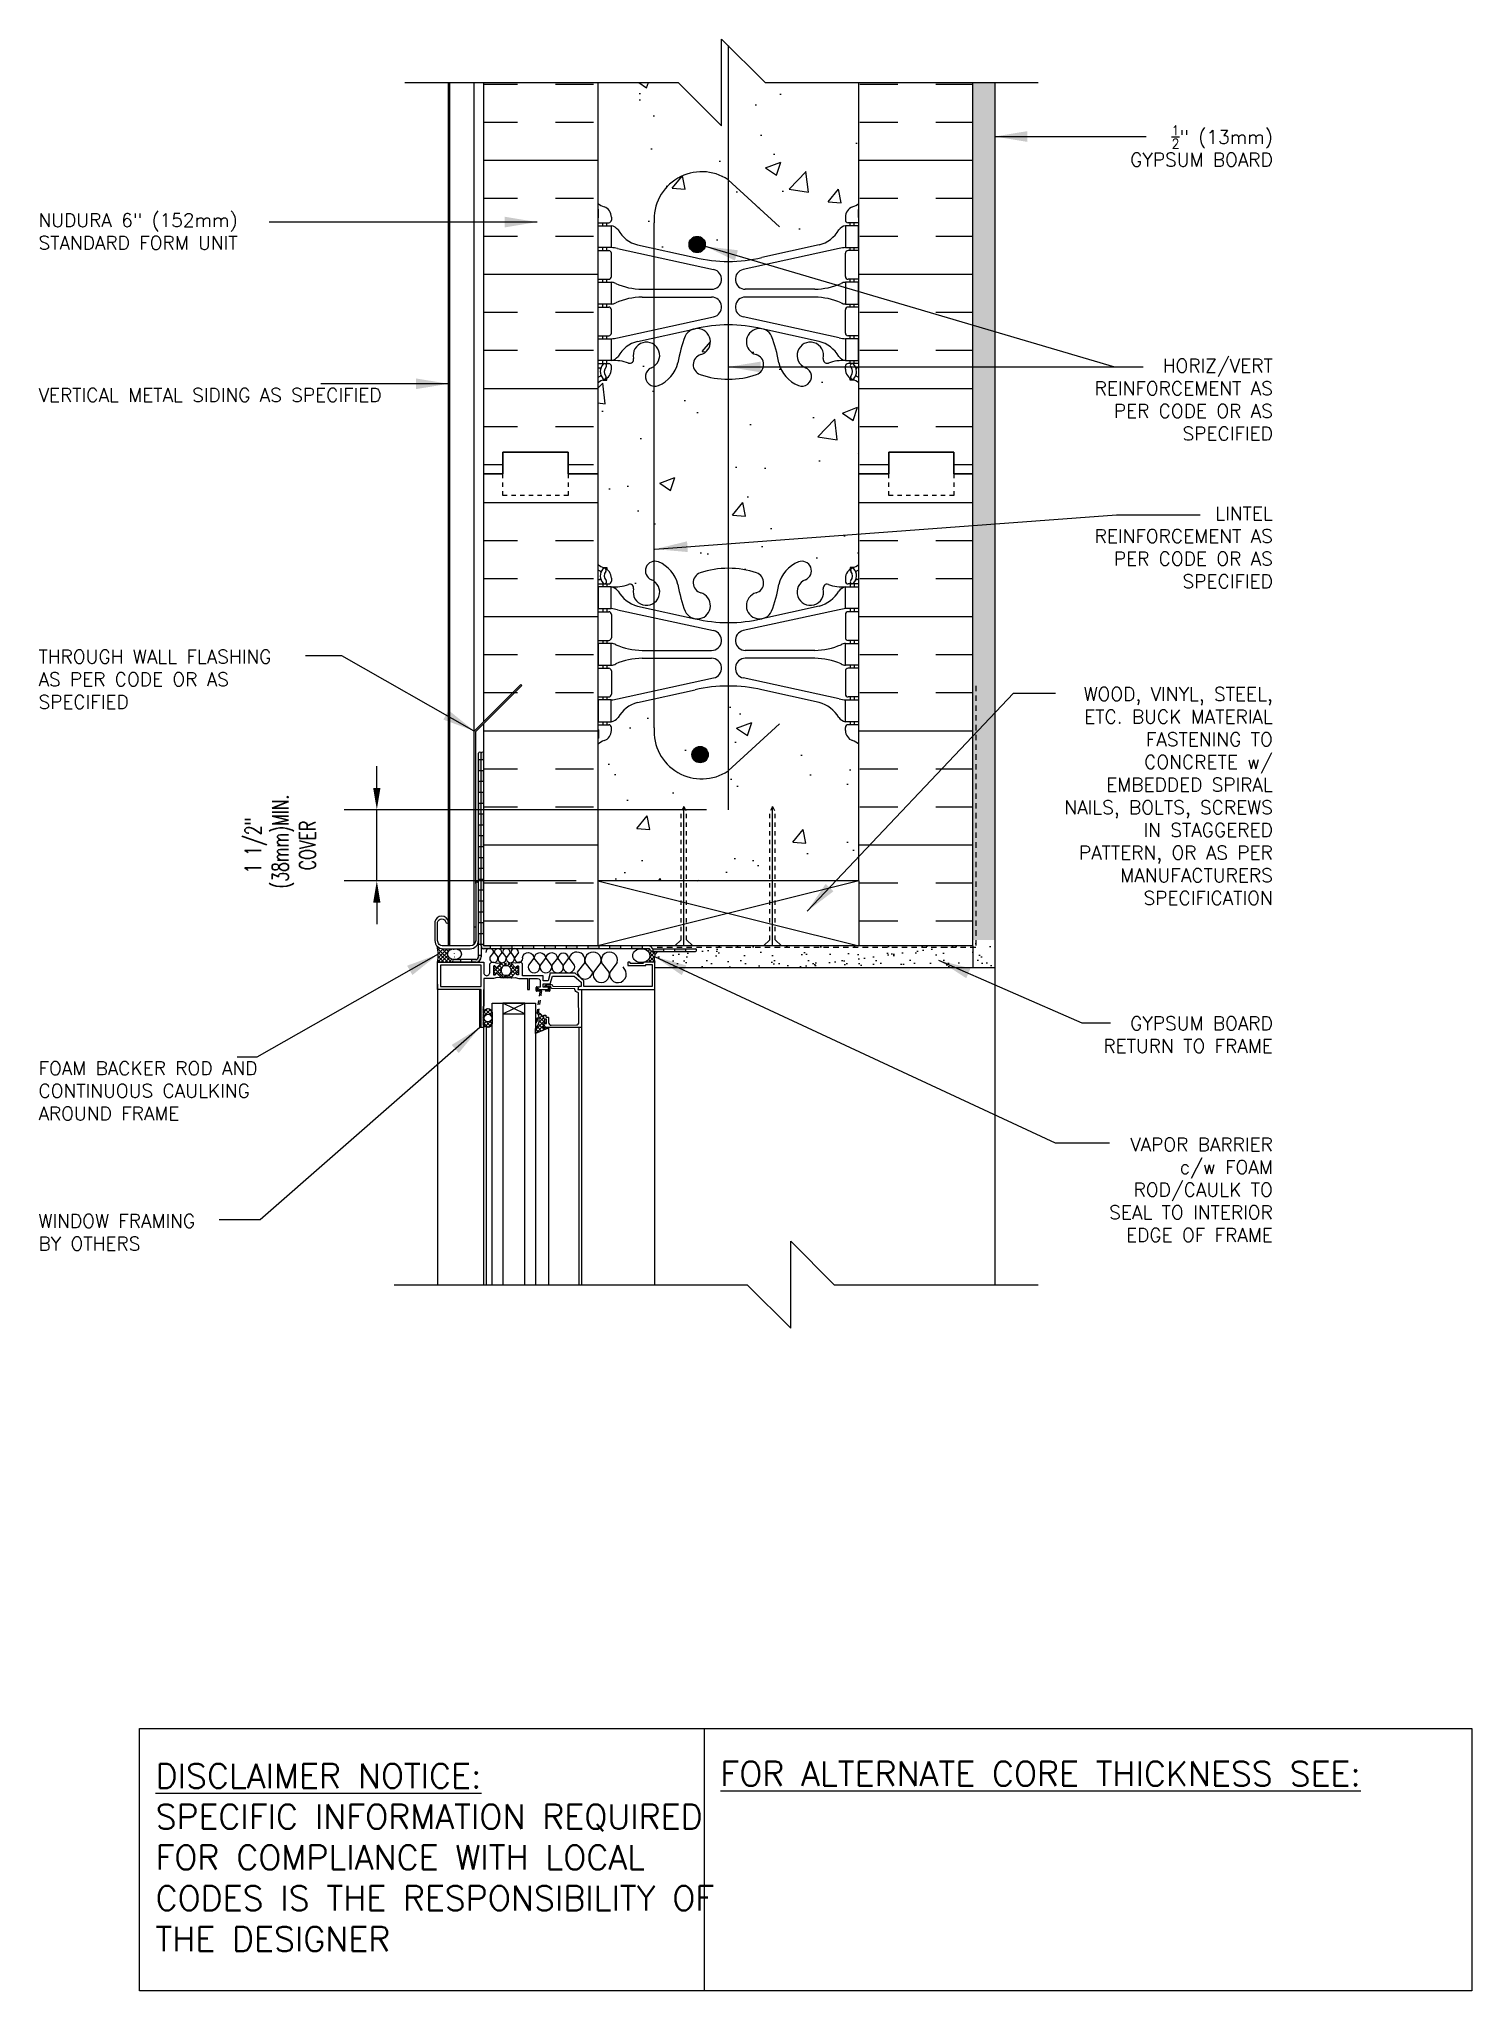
# Model space of a CAD drawing. Header units: inches. Extents: x 2810.9 to 2843.9, y 421.8 to 466.7.
import ezdxf

# ---------------------------------------------------------------- set-up
doc = ezdxf.new("R2010")
doc.units = ezdxf.units.IN
doc.header["$LTSCALE"] = 0.5
doc.header["$MEASUREMENT"] = 0
doc.linetypes.add('DASHED2', pattern=[0.375, 0.25, -0.125])
doc.linetypes.add('HIDDEN2', pattern=[0.1875, 0.125, -0.0625])
doc.layers.get('Defpoints').update_dxf_attribs({"linetype": 'CONTINUOUS'})
for name, color, linetype in [('HATCH', 12, 'CONTINUOUS'), ('LINE18', 9, 'CONTINUOUS'), ('line25', 2, 'CONTINUOUS'), ('LINE50', 5, 'CONTINUOUS'), ('LINE65', 3, 'CONTINUOUS'), ('LINE9', 9, 'CONTINUOUS'), ('TEXT', 4, 'CONTINUOUS'), ('Web_Edge', 9, 'CONTINUOUS')]:
    doc.layers.add(name, color=color, linetype=linetype)
doc.styles.add('DIM', font='romans.shx', dxfattribs={"width": 0.7})
doc.styles.get("Standard").update_dxf_attribs({"font": 'romans.shx'})
doc.dimstyles.new('ext_12', dxfattribs={"dimscale": 12, "dimtxt": 0.09375, "dimasz": 0.09375, "dimexe": 0.09375, "dimexo": 0.0625, "dimgap": 0.0625, "dimtad": 1, "dimdec": 1, "dimzin": 3, "dimdsep": 46, "dimlunit": 4, "dimtxsty": 'DIM', "dimcen": 0.09, "dimdle": 0.09375, "dimclrt": 4, "dimadec": 0, "dimazin": 0, "dimtfac": 1, "dimtdec": 1, "dimtmove": 2, "dimatfit": 3, "dimfxl": 1, "dimfrac": 2, "dimtolj": 1, "dimtzin": 0, "dimarcsym": 0})
doc.dimstyles.new('ext_8', dxfattribs={"dimscale": 8, "dimtxt": 0.09375, "dimasz": 0.09375, "dimexe": 0.09375, "dimexo": 0.0625, "dimgap": 0.0625, "dimtad": 1, "dimdec": 1, "dimzin": 3, "dimdsep": 46, "dimlunit": 4, "dimtxsty": 'DIM', "dimcen": 0.09, "dimdle": 0.09375, "dimclrt": 4, "dimadec": 0, "dimazin": 0, "dimtfac": 1, "dimtdec": 1, "dimtmove": 2, "dimatfit": 3, "dimfxl": 1, "dimfrac": 2, "dimtolj": 1, "dimtzin": 0, "dimarcsym": 0})
pattern_1 = [(0, (-3.434999999999036, -40.10278552733325), (0, 2.625), []), (0, (-3.434999999999036, -39.22778552733325), (0, 2.625), [0.875, -0.875]), (0, (-3.434999999999036, -38.35278552733325), (0, 2.625), [0.875, -0.875])]
pattern_2 = [(37.50000000000001, (-3.434999999999036, -40.10278552733325), (-0.01574833952740204, 0.4817059422532897), [0, -0.38, 0, -0.425, 0, -0.40625]), (7.499999999999999, (-3.434999999999036, -40.10278552733325), (0.4424441763169318, 0.7055365163074351), [0, -0.205, 0, -0.3425, 0, -0.13125]), (327.5, (-3.742499999998927, -40.10278552733325), (0.7785354654378738, 0.001414763384241235), [0, -0.125, 0, -0.45, 0, -0.5875]), (317.5, (-3.742499999998927, -40.10278552733325), (0.7515316511430734, 0.2194188912335623), [0, -0.0625, 0, -0.295, 0, -0.3375])]

msp = doc.modelspace()

# ---------------------------------------------------------------- texts
at = {"layer": 'TEXT'}
for s, insert, char_height, width, attachment_point in [('\\A1;{\\H0.7x;\\S1/2;}" (13mm) GYPSUM BOARD', (2839.315115856576, 464.2234647088775), 0.3125, 4.534322902075928, 6), ('NUDURA 6" (152mm) STANDARD FORM UNIT ', (2810.926106879243, 462.2574687111562), 0.3125, 5.674016849557574, 4), ('\\A1;{\\H1x;HORIZ/VERT REINFORCEMENT AS PER CODE OR AS SPECIFIED}', (2839.315115856576, 458.3912016975864), 0.3125, 4.553163264909927, 6), ('VERTICAL METAL SIDING AS SPECIFIED', (2810.926106879243, 458.494482733958), 0.3125, 7.958558758025902, 4), ('\\A1;LINTEL REINFORCEMENT AS PER CODE OR AS SPECIFIED', (2839.315115856576, 454.9891074972013), 0.3125, 4.553163264909927, 6), ('THROUGH WALL FLASHING AS PER CODE OR AS SPECIFIED', (2810.926106879243, 451.9575256235144), 0.3125, 6.038498118787629, 4), ('\\A1;WOOD, VINYL, STEEL, ETC. BUCK MATERIAL FASTENING TO CONCRETE w/ EMBEDDED SPIRAL NAILS, BOLTS, SCREWS IN STAGGERED PATTERN, OR AS PER MANUFACTURERS SPECIFICATION', (2839.315115856576, 449.2711268729294), 0.3125, 5.478513282689164, 6), ('\\A1;GYPSUM BOARD RETURN TO FRAME', (2839.315115856576, 443.7821810477488), 0.3125, 4.553163264909927, 6), ('FOAM BACKER ROD AND CONTINUOUS CAULKING AROUND FRAME', (2810.926106879243, 442.4886295988832), 0.3125, 5.594212066280306, 4), ('\\A1;VAPOR BARRIER c/w FOAM ROD/CAULK TO SEAL TO INTERIOR EDGE OF FRAME', (2839.315115856576, 440.2127620261026), 0.3125, 4.553163264909927, 6), ('WINDOW FRAMING BY OTHERS', (2810.926106879243, 439.2354991264552), 0.3125, 4.16614452316162, 4), ('{\\LFOR ALTERNATE CORE THICKNESS SEE:}', (2826.610692734579, 426.7807926782492), 0.5625, 23.33295210344748, 4), ('{\\LDISCLAIMER NOTICE:}\\PSPECIFIC INFORMATION REQUIRED FOR COMPLIANCE WITH LOCAL CODES IS THE RESPONSIBILITY OF THE DESIGNER', (2813.6187252388, 424.853999989301), 0.5625, 14.00235015036683, 4)]:
    msp.add_mtext(s, dxfattribs=dict(at, insert=insert, char_height=char_height, width=width, attachment_point=attachment_point))

# ---------------------------------------------------------------- blocks, each defined once
blk = doc.blocks.new('*D10')
at = {"layer": 'Defpoints', "color": 0, "transparency": 16777216}
for p in [(2818.708156059815, 448.9551586793236), (2826.787832504187, 448.9551586793236), (2823.794568751794, 447.3211681678534)]:
    blk.add_point(p, dxfattribs=at)
at = {"layer": 'TEXT', "color": 0, "lineweight": -2, "transparency": 16777216}
for p, q in [((2818.708156059815, 449.4551586793236), (2818.708156059815, 449.9551586793236)), ((2826.287832504187, 448.9551586793236), (2817.958156059815, 448.9551586793236)), ((2818.708156059815, 447.3211681678534), (2818.708156059815, 448.9551586793236)), ((2823.294568751794, 447.3211681678534), (2817.958156059815, 447.3211681678534)), ((2818.708156059815, 446.8211681678534), (2818.708156059815, 446.3211681678534))]:
    blk.add_line(p, q, dxfattribs=at)
at = {"layer": 'TEXT', "color": 0, "transparency": 16777216}
for points in [[(2818.624822726481, 449.4551586793236), (2818.791489393148, 449.4551586793236), (2818.708156059815, 448.9551586793236)], [(2818.624822726481, 446.8211681678534), (2818.791489393148, 446.8211681678534), (2818.708156059815, 447.3211681678534)]]:
    blk.add_solid(points, dxfattribs=at)
at = {"layer": 'TEXT', "color": 4, "transparency": 16777216, "insert": (2816.488695401251, 448.1332029505899), "char_height": 0.375, "attachment_point": 5, "rotation": 90, "style": 'DIM'}
blk.add_mtext('\\A1;1 1/2" \\P (38mm)MIN. \\PCOVER', dxfattribs=at)

# ---------------------------------------------------------------- dimensions: what is measured, and where the dimension line sits
at = {"layer": 'TEXT'}
dim = msp.add_linear_dim(base=(2818.708156059815, 448.9551586793236), p1=(2823.794568751794, 447.3211681678534), p2=(2826.787832504187, 448.9551586793236), angle=90, text='<> \\P (38mm)MIN. \\PCOVER', dimstyle='ext_8', override={"dimtxt": 0.046875, "dimasz": 0.0625}, dxfattribs=at)
dim.commit()
dim.dimension.update_dxf_attribs({"geometry": '*D10', "text_midpoint": (2816.488695401251, 448.1332029505899), "dimtype": 160})

# ---------------------------------------------------------------- hatches: boundary and pattern name
at = {"layer": 'HATCH'}
h = msp.add_hatch(dxfattribs=at)
h.set_pattern_fill('AR-CONC', color=256, scale=0.5)
h.set_pattern_definition([(49.99999999999999, (0, 0), (3.586300913003767, -0.3137606749129755), [0.375, -4.125]), (355, (0, 0), (-0.693756668065, 3.760960668500059), [0.3, -3.3]), (100.45144446, (0.298858405, -0.02614672), (2.89254423363556, 3.447199954843147), [0.3187009599999999, -3.505710559999999]), (46.18420000000001, (0, 1), (5.336206653357862, -0.8275964039653827), [0.5625, -6.1875]), (96.63563549, (0.444683725, 0.931033465), (4.673309728371142, 4.870593003872752), [0.47805171, -5.258568799999999]), (351.1841639899999, (0, 1), (4.673309725273866, 4.870593001349951), [0.45, -4.950000005]), (21, (0.5, 0.75), (2.984535260592308, -2.013094453326694), [0.375, -4.125]), (326.0000000000001, (0.5, 0.75), (1.216576659607909, 3.625750225234265), [0.3, -3.3]), (71.45144474, (0.74871127, 0.58224213), (4.201111883649856, 1.612655764031769), [0.31870095, -3.50571056]), (37.50000000000001, (0, 0), (0.06079927658645334, 1.664469269156557), [0, -3.26, 0, -3.35, 0, -3.3125]), (7.499999999999999, (0, 0), (1.315347687210743, 1.972058559411801), [0, -1.91, 0, -3.185, 0, -1.2625]), (327.5, (-1.115, 0), (2.669112180862045, -0.1127743586718988), [0, -1.25, 0, -3.9, 0, -5.175]), (317.5, (-1.615, 0), (2.915930846711931, 0.5005249116615886), [0, -1.625, 0, -2.59, 0, -3.675])])
h.paths.add_polyline_path([(2829.794568751793, 462.9036094475074), (2829.794568751793, 465.684973455011), (2827.63777919404, 465.6849734550111), (2826.63777919404, 466.6849734550111), (2826.63777919404, 464.6849734550111), (2825.63777919404, 465.6849734550111), (2823.794568751793, 465.6849734550112), (2823.794568751793, 462.9036094475079, 0.08241458984454494), (2823.937905705263, 462.8245029709386, -0.3178372451770441), (2824.104572371926, 462.5888007105577), (2824.10457237193, 462.5213007105476, -0.4142135623888804), (2824.04207237193, 462.4588007105442), (2823.994572372144, 462.4588007105442), (2823.99457237214, 462.3888007105442), (2824.099572371922, 462.3888007105442, -0.1889729320640069), (2824.255441447609, 462.2939562221553, 0.1963228336438199), (2824.70457237197, 461.9476965020268), (2826.0264279408, 461.6572009357722, 0.05779469062726351), (2826.794568751794, 461.568114445679, 0.05779469062719942), (2827.562709562787, 461.6572009357722), (2828.884565131617, 461.9476965020268, 0.1963228336438244), (2829.333696055978, 462.2939562221553, -0.1889729320639853), (2829.489565131666, 462.3888007105442), (2829.594565131447, 462.3888007105442), (2829.594565131443, 462.4588007105442), (2829.547065131657, 462.4588007105442, -0.4142135623888804), (2829.484565131657, 462.5213007105476), (2829.484565131661, 462.5888007105577, -0.3178372451770024), (2829.651231798324, 462.8245029709385, 0.08241458984414606)])
h.paths.add_polyline_path([(2829.794568751793, 450.4663374625141, 0.08241458984414647), (2829.651231798324, 450.545443939083, -0.3178372451770443), (2829.484565131661, 450.7811461994639), (2829.484565131657, 450.848646199474, -0.4142135623888782), (2829.547065131657, 450.9111461994773), (2829.594565131443, 450.9111461994773), (2829.594565131447, 450.9811461994774), (2829.489565131666, 450.9811461994774, -0.1889729320645948), (2829.333696055977, 451.0759906878667, 0.1963228336436194), (2828.884565131617, 451.4222504079948), (2827.562709562787, 451.7127459742493, 0.05779469062726349), (2826.794568751793, 451.8018324643426, 0.0577946906271994), (2826.0264279408, 451.7127459742493), (2824.70457237197, 451.4222504079948, 0.1963228336437535), (2824.25544144761, 451.0759906878664, -0.1889729320641851), (2824.099572371922, 450.9811461994774), (2823.99457237214, 450.9811461994774), (2823.994572372144, 450.9111461994773), (2824.04207237193, 450.9111461994773, -0.4142135623888782), (2824.10457237193, 450.848646199474), (2824.104572371926, 450.7811461994639, -0.3178372451769991), (2823.937905705263, 450.545443939083, 0.08241458984467898), (2823.794568751793, 450.4663374625135), (2823.794568751793, 447.3211681678534), (2825.705051355978, 447.3211681678534), (2825.705051355977, 448.908213099392), (2825.767551355976, 449.027721765934), (2825.830051355978, 448.9082130993869), (2825.830051355978, 447.3211681678534), (2827.745613652394, 447.3211681678534), (2827.745613652394, 448.9082130993869), (2827.808113652396, 449.027721765934), (2827.870613652396, 448.908213099392), (2827.870613652395, 447.3211681678534), (2829.794568751793, 447.3211681678535)])
h.paths.add_polyline_path([(2829.794568751794, 456.6849734550108), (2829.794568751794, 458.7739919735806, 0.06439757034043361), (2829.68456513168, 458.8399514988442), (2829.594565131679, 458.8399514988373), (2829.594565131677, 458.8816775587615, -0.2490694201798119), (2829.48456513166, 459.0888007105309), (2829.484565131657, 459.156300710541, -0.414213562388949), (2829.547065131657, 459.2188007105444), (2829.594565131655, 459.2188007105444), (2829.59456513165, 459.2888007105444), (2829.489565131665, 459.2888007105444, 0.1004604156423323), (2829.095866661597, 459.2316379546965, -0.6014354320921221), (2828.976363191373, 459.3365212971205, 2.182094824738322), (2828.566283037508, 459.1236118656714, -1), (2828.402854466079, 458.7150887916098, -0.2443795113557939), (2827.954446593272, 459.2358456960605, 0.05315652255450206), (2827.788607139057, 459.8499273279714, 0.2232530870830012), (2827.58827935567, 460.0147811789126), (2827.56866102373, 460.0190925716096, 0.955471593120936), (2827.430377039731, 459.4256226363291, -0.7355925422348876), (2827.443161910165, 458.967576059189, -0.08275514747013446), (2826.794568751794, 458.8594869754093, -0.08275514747013449), (2826.145975593422, 458.967576059189, -0.7355925422306656), (2826.158760463857, 459.4256226363283, 0.955471593149148), (2826.020476479857, 460.0190925716096), (2826.000858147917, 460.0147811789126, 0.2232530870830333), (2825.80053036453, 459.8499273279713, 0.05315652255449343), (2825.634690910315, 459.2358456960606, -0.2443795113558423), (2825.186283037508, 458.7150887916097, -1), (2825.022854466079, 459.1236118656714, 2.18209482473566), (2824.612774312214, 459.3365212971204, -0.6014354320922176), (2824.49327084199, 459.2316379546967, 0.1004604156421148), (2824.099572371922, 459.2888007105444), (2823.994572371937, 459.2888007105444), (2823.994572371932, 459.2188007105444), (2824.04207237193, 459.2188007105444, -0.414213562388949), (2824.10457237193, 459.156300710541), (2824.104572371927, 459.0888007105309, -0.2490694201798128), (2823.994572371911, 458.8816775587615), (2823.994572371908, 458.8399514988373), (2823.904572371907, 458.8399514988442, 0.0643975703405689), (2823.794568751794, 458.7739919735805), (2823.794568751794, 456.6849734550108), (2823.794568751794, 454.5959549364411, 0.06439757034061273), (2823.904572371907, 454.5299954111774), (2823.994572371908, 454.5299954111842), (2823.994572371911, 454.4882693512601, -0.2490694201798082), (2824.104572371927, 454.2811461994906), (2824.10457237193, 454.2136461994805, -0.4142135623889448), (2824.04207237193, 454.1511461994772), (2823.994572371932, 454.1511461994772), (2823.994572371937, 454.0811461994772), (2824.099572371922, 454.0811461994772, 0.1004604156422752), (2824.49327084199, 454.138308955325, -0.6014354320929156), (2824.612774312214, 454.0334256129011, 2.182094824738318), (2825.022854466079, 454.2463350443501, -1), (2825.186283037508, 454.6548581184118, -0.2443795113558054), (2825.634690910315, 454.134101213961, 0.05315652255456543), (2825.80053036453, 453.5200195820494, 0.2232530870822736), (2826.000858147917, 453.3551657311089), (2826.020476479857, 453.3508543384119, 0.9554715931208797), (2826.158760463857, 453.9443242736925, -0.7355925422348768), (2826.145975593422, 454.4023708508325, -0.08275514747013496), (2826.794568751794, 454.5104599346122, -0.08275514747013614), (2827.443161910165, 454.4023708508325, -0.7355925422306155), (2827.43037703973, 453.9443242736933, 0.9554715931492656), (2827.56866102373, 453.3508543384119), (2827.58827935567, 453.3551657311089, 0.2232530870822207), (2827.788607139057, 453.5200195820493, 0.05315652255457487), (2827.954446593272, 454.134101213961, -0.2443795113558505), (2828.402854466079, 454.6548581184118, -1), (2828.566283037508, 454.2463350443502, 2.182094824735657), (2828.976363191373, 454.0334256129012, -0.6014354320939622), (2829.095866661598, 454.1383089553246, 0.1004604156419991), (2829.489565131665, 454.0811461994772), (2829.59456513165, 454.0811461994772), (2829.594565131655, 454.1511461994772), (2829.547065131657, 454.1511461994772, -0.4142135623889448), (2829.484565131657, 454.2136461994805), (2829.48456513166, 454.2811461994906, -0.2490694201798176), (2829.594565131677, 454.4882693512601), (2829.594565131679, 454.5299954111842), (2829.68456513168, 454.5299954111774, 0.06439757034043747), (2829.794568751794, 454.5959549364409)])
h = msp.add_hatch(dxfattribs=at)
h.set_pattern_fill('INSUL', color=256, scale=7, style=0)
h.set_pattern_definition(pattern_1)
h.paths.add_polyline_path([(2821.169568751794, 456.6880459522976), (2821.607068751794, 456.6880459522976), (2821.607068751794, 457.1849734550108), (2823.107068751794, 457.1849734550108), (2823.107068751794, 456.6880459522976), (2823.424347028157, 456.6880459522976), (2823.544568751794, 456.6849734550108), (2823.794568751794, 456.6849734550108), (2823.794568751793, 465.6849734550113), (2821.169568751793, 465.6849734550115)])
h.paths.add_polyline_path([(2832.419568751793, 465.6849734550108), (2829.794568751793, 465.684973455011), (2829.794568751794, 456.6849734550108), (2830.044568751794, 456.6849734550108), (2830.482068751794, 456.6849734550108), (2830.482068751794, 457.1849734550108), (2831.982068751794, 457.1849734550108), (2831.982068751794, 456.6849734550108), (2832.419568751794, 456.6849734550108)])
h = msp.add_hatch(dxfattribs=at)
h.set_pattern_fill('AR-SAND', color=256, scale=0.25, style=0)
h.set_pattern_definition(pattern_2)
h.paths.add_polyline_path([(2832.919568751794, 465.6849734550108), (2832.419568751793, 465.6849734550108), (2832.419568751793, 462.6655530777335), (2832.919568751794, 462.6655530777335)])
h.paths.add_polyline_path([(2832.919568751794, 462.6655530777334), (2832.419568751793, 462.6655530777334), (2832.419568751793, 456.9792504267911), (2832.919568751794, 456.9792504267909)])
h.paths.add_polyline_path([(2832.919568751794, 456.979250426791), (2832.419568751794, 456.9792504267909), (2832.419568751794, 456.6849734550108), (2832.419568751794, 453.481535363557), (2832.919568751794, 453.753586968272)])
h.paths.add_polyline_path([(2832.919568751794, 453.753586968272), (2832.419568751793, 453.4815353635564), (2832.419568751794, 447.4551586793235), (2832.419568751793, 445.9551586793235), (2832.919568751794, 445.9551586793235)])
h = msp.add_hatch(dxfattribs=at)
h.set_pattern_fill('INSUL', color=256, scale=7, style=0)
h.set_pattern_definition(pattern_1)
h.paths.add_polyline_path([(2823.794568751794, 456.6849734550108), (2823.544568751794, 456.6849734550108), (2823.107068751794, 456.6849734550108), (2823.107068751794, 456.1849734550108), (2821.607068751794, 456.1849734550108), (2821.607068751794, 456.6849734550108), (2821.169568751794, 456.6849734550108), (2821.169568751793, 445.8211681678532), (2823.794568751793, 445.8211681678532)])
h.paths.add_polyline_path([(2832.419568751794, 456.6849734550108), (2831.982068751794, 456.6849734550108), (2831.982068751794, 456.1849734550108), (2830.482068751794, 456.1849734550108), (2830.482068751794, 456.6849734550108), (2830.044568751794, 456.6849734550108), (2829.794568751794, 456.6849734550108), (2829.794568751793, 447.3211681678532), (2829.794568751793, 445.8211681678532), (2832.419568751794, 445.8211681678531)])
h = msp.add_hatch(color=7, dxfattribs=at)
h.dxf.hatch_style = 1
h.paths.add_polyline_path([(2821.169568751794, 450.2530708114319, 0.963859368539874), (2821.107068751794, 450.2530708114313), (2821.107068751794, 450.1017234146472), (2821.169568751794, 450.1017234146472)])
h.paths.add_polyline_path([(2821.107068751794, 450.1017234146472), (2821.044568751794, 450.1017234146472), (2821.044568751794, 449.8517234146472), (2821.107068751794, 449.8517234146472)])
h.paths.add_polyline_path([(2821.169568751794, 449.8517234146472), (2821.107068751794, 449.8517234146472), (2821.107068751794, 449.6017234146472), (2821.169568751794, 449.6017234146472)])
h.paths.add_polyline_path([(2821.107068751794, 449.6017234146472), (2821.044568751794, 449.6017234146472), (2821.044568751794, 449.3517234146472), (2821.107068751793, 449.3517234146472)])
h.paths.add_polyline_path([(2821.169568751794, 449.3517234146472), (2821.107068751793, 449.3517234146472), (2821.107068751793, 449.1017234146472), (2821.169568751794, 449.1017234146472)])
h.paths.add_polyline_path([(2821.107068751793, 449.1017234146472), (2821.044568751794, 449.1017234146472), (2821.044568751794, 448.8517234146472), (2821.107068751793, 448.8517234146472)])
h.paths.add_polyline_path([(2821.169568751794, 448.8517234146472), (2821.107068751793, 448.8517234146472), (2821.107068751793, 448.6017234146472), (2821.169568751794, 448.6017234146472)])
h.paths.add_polyline_path([(2821.107068751793, 448.6017234146472), (2821.044568751794, 448.6017234146472), (2821.044568751794, 448.3517234146472), (2821.107068751793, 448.3517234146472)])
h.paths.add_polyline_path([(2821.169568751794, 448.3517234146472), (2821.107068751793, 448.3517234146472), (2821.107068751793, 448.1017234146472), (2821.169568751794, 448.1017234146472)])
h.paths.add_polyline_path([(2821.107068751793, 448.1017234146472), (2821.044568751794, 448.1017234146472), (2821.044568751793, 447.8517234146472), (2821.107068751793, 447.8517234146472)])
h.paths.add_polyline_path([(2821.169568751793, 447.8517234146472), (2821.107068751793, 447.8517234146472), (2821.107068751793, 447.6017234146472), (2821.169568751793, 447.6017234146472)])
h.paths.add_polyline_path([(2821.107068751793, 447.6017234146472), (2821.044568751793, 447.6017234146472), (2821.044568751793, 447.3517234146472), (2821.107068751793, 447.3517234146472)])
h.paths.add_polyline_path([(2821.169568751793, 447.3517234146472), (2821.107068751793, 447.3517234146472), (2821.107068751793, 447.1017234146472), (2821.169568751793, 447.1017234146472)])
h.paths.add_polyline_path([(2821.107068751793, 447.1017234146472), (2821.044569173662, 447.1017234146472), (2821.044569082392, 446.8517234146472), (2821.107068751793, 446.8517234146472)])
h.paths.add_polyline_path([(2821.169568751793, 446.8517234146472), (2821.107068751793, 446.8517234146472), (2821.107068751793, 446.6017234146472), (2821.169568751793, 446.6017234146472)])
h.paths.add_polyline_path([(2821.169568751793, 446.3517234146472), (2821.107068751792, 446.3517234146472), (2821.107068751792, 446.1017234146472), (2821.169568751793, 446.1017234146472)])
h.paths.add_polyline_path([(2821.107068751793, 446.6017234146472), (2821.044568991123, 446.6017234146472), (2821.044568899853, 446.3517234146472), (2821.107068751792, 446.3517234146472)])
h.paths.add_polyline_path([(2821.107068751792, 446.1017234146472), (2821.044568751793, 446.1017234146472), (2821.044568751793, 445.8517234146472), (2821.107068751792, 445.8517234146472)])
h.paths.add_polyline_path([(2821.31221956968, 445.8211681678532), (2821.169568751793, 445.8211681678532), (2821.169568751793, 445.8517234146472), (2821.107068751792, 445.8517234146472), (2821.107068751792, 445.8211681678544, 0.4142135623731857), (2821.169568751792, 445.7586681678544), (2821.273966553614, 445.7586681678544, -0.1085003959549305), (2821.31221956968, 445.7638997047347)])
h.paths.add_polyline_path([(2821.107068751793, 445.5711681678533), (2821.107068751793, 445.6017234146472), (2821.044568751793, 445.6017234146472), (2821.044568751793, 445.5711681678529, -0.4142135623730643), (2820.982068751793, 445.5086681678529), (2820.883569672187, 445.5086681678529), (2820.883569672187, 445.4461681678529), (2820.982068751793, 445.4461681678529, 0.4142135623741611)])
h.paths.add_polyline_path([(2820.633569672187, 445.5086681678529), (2820.477235375906, 445.5086681678529, 0.8089010008203891), (2820.477235375906, 445.4461681678529), (2820.633569672187, 445.4461681678529)])
h.paths.add_polyline_path([(2821.81221956968, 445.8211681678536), (2821.56221956968, 445.8211681678534), (2821.56221956968, 445.7586681678544), (2821.678975205996, 445.7586681678544, -0.03772512918102561), (2821.692538156999, 445.7586681678544), (2821.81221956968, 445.7586681678544)])
h.paths.add_polyline_path([(2822.31221956968, 445.8211681678538), (2822.06221956968, 445.8211681678537), (2822.06221956968, 445.7586681678544), (2822.31221956968, 445.7586681678544)])
h.paths.add_polyline_path([(2821.31221956968, 445.7638997047347, 0.1085003959550096), (2821.273966553614, 445.7586681678544), (2821.31221956968, 445.7586681678544)], flags=17)
h.paths.add_polyline_path([(2822.81221956968, 445.8211681678541), (2822.56221956968, 445.821168167854), (2822.56221956968, 445.7586681678544), (2822.81221956968, 445.7586681678544)])
h.paths.add_polyline_path([(2823.31221956968, 445.8211681678544), (2823.06221956968, 445.8211681678542), (2823.06221956968, 445.7586681678545), (2823.31221956968, 445.7586681678545)])
h.paths.add_polyline_path([(2823.81221956968, 445.8211681678547), (2823.56221956968, 445.8211681678546), (2823.56221956968, 445.7586681678545), (2823.81221956968, 445.7586681678545)])
h.paths.add_polyline_path([(2824.31221956968, 445.821168167855), (2824.06221956968, 445.8211681678549), (2824.06221956968, 445.7586681678545), (2824.31221956968, 445.7586681678545)])
h.paths.add_polyline_path([(2824.81221956968, 445.8211681678553), (2824.56221956968, 445.8211681678551), (2824.56221956968, 445.7586681678545), (2824.81221956968, 445.7586681678545)])
h.paths.add_polyline_path([(2825.31221956968, 445.7571474601885), (2825.06221956968, 445.7571474601885), (2825.06221956968, 445.6946474601885), (2825.31221956968, 445.6946474601885)])
h.paths.add_polyline_path([(2825.81221956968, 445.7571474601885), (2825.56221956968, 445.7571474601885), (2825.56221956968, 445.6946474601885), (2825.81221956968, 445.6946474601885)])
h = msp.add_hatch(dxfattribs=at)
h.set_pattern_fill('AR-SAND', color=256, scale=0.25, style=0)
h.set_pattern_definition(pattern_2)
edge = h.paths.add_edge_path()
edge.add_line((2832.919568751794, 445.3211681678532), (2832.919568751794, 445.7963006606574))
edge.add_line((2832.919568751794, 445.7963006606574), (2832.419568751794, 445.9623043939631))
edge.add_line((2832.419568751794, 445.9623043939631), (2832.419568751794, 445.8211681678531))
edge.add_line((2832.419568751794, 445.8211681678531), (2826.038223277796, 445.8211681678531))
edge.add_line((2826.038223277796, 445.8211681678531), (2826.036395476918, 445.6946474601886))
edge.add_line((2826.036395476918, 445.6946474601886), (2825.161263119514, 445.6961681678533))
edge.add_arc((2825.322239974365, 445.5282823567263), 0.2325923330109956, 133.7964708268781, 167.4847051671213)
edge.add_line((2825.095174455058, 445.578685167332), (2825.104568751794, 445.3211681678532))
edge.add_line((2825.104568751794, 445.3211681678532), (2832.919568751794, 445.3211681678532))
h = msp.add_hatch(dxfattribs=at)
h.set_pattern_fill('ANSI37', color=256, scale=0.5, style=0)
h.set_pattern_definition([(45, (-3.434999999999036, 2.273736754432321e-13), (-0.04419417382415922, 0.04419417382415922), []), (135, (-3.434999999999036, 2.273736754432321e-13), (-0.04419417382415922, -0.04419417382415922), [])])
edge = h.paths.add_edge_path()
edge.add_ellipse((2820.494754629032, 445.634068761608), major_axis=(-0.1604673590541097, 0), ratio=0.7814710386856587, start_angle=-443.51982974260125, end_angle=-270, ccw=False)
edge.add_line((2820.476644389209, 445.7586681678544), (2820.232068751643, 445.7586681678544))
edge.add_arc((2820.232068751643, 445.9461681677037), 0.1874999998493841, 224.9999999999017, 270, ccw=False)
edge.add_arc((2819.077348592789, 445.615702424791), 1.041116285213749, -9.371716184107697, 10.956771205856512, ccw=False)
edge.add_line((2820.104568751792, 445.446168167853), (2820.477235375905, 445.4461681678529))
edge.add_arc((2820.483912629413, 445.4774181678529), 0.03195540978304227, 102.06113951659722, 257.9388604825841, ccw=False)
edge.add_line((2820.477235375906, 445.5086681678529), (2820.494754629032, 445.5086681678529))
edge = h.paths.add_edge_path()
edge.add_line((2825.159691994601, 445.6946474601886), (2825.059787718732, 445.6946474601885))
edge.add_arc((2825.059787718732, 445.7727724601871), 0.07812499999857547, 202.3668221200124, 270, ccw=False)
edge.add_arc((2824.971915332605, 445.7430431678545), 0.015625, 0, 90)
edge.add_line((2824.971915332605, 445.7586681678545), (2824.791744802029, 445.7586681678545))
edge.add_ellipse((2824.791744802029, 445.5981868549863), major_axis=(0.195551265777757, 0), ratio=0.8206610794867335, start_angle=-791.1458183303939, end_angle=-629.9999999999999, ccw=False)
edge.add_line((2824.854939295445, 445.4463163135101), (2825.104568751794, 445.4463163135101))
edge.add_arc((2825.322239974369, 445.5282823567246), 0.2325923330144813, 134.3350971090316, 200.6343132247115, ccw=False)
h = msp.add_hatch(dxfattribs=at)
h.set_pattern_fill('AR-SAND', color=256, scale=0.25, style=0)
h.set_pattern_definition(pattern_2)
h.paths.add_polyline_path([(2831.066932890657, 445.821168167853), (2831.431253232738, 445.6321047913146), (2832.034798737344, 445.3211681678532), (2832.919568751794, 445.3211681678532), (2832.919568751794, 445.8211681678532)])
h = msp.add_hatch(dxfattribs=at)
h.set_pattern_fill('ANSI37', color=256, scale=0.5, style=0)
h.set_pattern_definition([(45, (100.7165658424797, -76.17128626785399), (-0.04419417382415922, 0.04419417382415922), []), (135, (100.7165658424797, -76.17128626785399), (-0.04419417382415922, -0.04419417382415922), [])])
h.paths.add_polyline_path([(2821.359638545444, 444.2872814166849), (2821.359638545444, 444.0403512103369, -0.973119193628529), (2821.169709807233, 444.0351752580702), (2821.169568766667, 444.2872282438975, -1.000279793165599)])
h.paths.add_polyline_path([(2821.177068751792, 444.1638163135109, 1), (2821.352138545445, 444.1638163135109, 1)], flags=16)
h.paths.add_polyline_path([(2822.530468216098, 443.9458488993631), (2822.655362085335, 443.9458488993631, -0.3927408574796724), (2822.635897534439, 443.9201271494193), (2822.359638545444, 443.8091493706714), (2822.359638545444, 443.9137192953244, 0.3145636000813645), (2822.413511297348, 444.2569976281337), (2822.417546788869, 444.2835098569352), (2822.44401599602, 444.2835098569352, -0.1494430697769666), (2822.546501310515, 444.164445983448), (2822.546501310515, 444.163848899363, 0.1929134893777459), (2822.55480360899, 444.1431315214269, -0.08922647140676533), (2822.569102164748, 444.0490785275746), (2822.550221375096, 444.0457493349418, 0.31529878887884), (2822.547625664455, 444.0431536243008)])
h.paths.add_polyline_path([(2821.892726316703, 445.3247050485007, 0.7725978076390988), (2821.917769151121, 445.3393853690905, -0.343148791993915), (2821.922393306254, 445.3507614357096), (2821.938561888604, 445.3600963710822, -0.1316524975867668), (2821.942561888605, 445.361168167852), (2821.961418295065, 445.361168167852, -0.414213562373095), (2821.969418295065, 445.353168167852), (2821.969418295065, 445.164168167852, -0.414213562373095), (2821.961418295065, 445.156168167852), (2821.942561888605, 445.156168167852, -0.1316524975867363), (2821.938561888604, 445.1572399646218), (2821.922393306254, 445.1665748999944, -0.3431487919940244), (2821.917769151121, 445.1779509666136, 0.7725978076389638), (2821.892726316703, 445.1926312872033), (2821.785323580551, 445.0852285510513), (2821.578813923036, 445.0852285510513), (2821.471411186883, 445.1926312872033, 0.7725978076393586), (2821.446368352466, 445.1779509666136, -0.3431487919941011), (2821.441744197333, 445.1665748999944), (2821.425575614982, 445.1572399646218, -0.1316524975865104), (2821.421575614982, 445.156168167852), (2821.402719208522, 445.156168167852, -0.414213562373095), (2821.394719208522, 445.164168167852), (2821.394719208522, 445.353168167852, -0.414213562373095), (2821.402719208522, 445.361168167852), (2821.421575614982, 445.361168167852, -0.1316524975865104), (2821.425575614982, 445.3600963710822), (2821.441744197333, 445.3507614357096, -0.343148791994153), (2821.446368352466, 445.3393853690905, 0.7725978076392856), (2821.471411186883, 445.3247050485007), (2821.578813923036, 445.4321077846528), (2821.785323580551, 445.4321077846528)])
h.paths.add_polyline_path([(2821.709730062923, 445.1436681678522), (2821.654557896921, 445.1436681678522, -0.3238484292968788), (2821.597566820028, 445.1849060476453, -0.326501620107139), (2821.597566820261, 445.3324302859006, -0.3238484397582524), (2821.654557897864, 445.3736681678521), (2821.709730062923, 445.3736681678521, -0.3238484345287045), (2821.766721140171, 445.3324302869796, -0.3265016201076595), (2821.766721140171, 445.1849060487241, -0.3238484345260935)], flags=16)
at = {"layer": 'LINE65'}
for points in [[(2826.263597446716, 461.9583943410349, 1), (2825.888597446716, 461.9583943410349, 1)], [(2826.331260008972, 450.2241453654431, 1), (2825.956260008972, 450.2241453654431, 1)]]:
    msp.add_hatch(color=256, dxfattribs=at).paths.add_polyline_path(points)

# ---------------------------------------------------------------- linework, layer by layer
at = {"layer": 'HATCH'}
for p, q in [((2820.355989636288, 464.7274844126375), (2820.387239636288, 464.7587344126371)), ((2820.355989636288, 464.6024844126375), (2820.387239636288, 464.6337344126371)), ((2820.355989636288, 463.7274844126375), (2820.387239636288, 463.7587344126371)), ((2820.355989636288, 463.6024844126375), (2820.387239636288, 463.6337344126371)), ((2826.66817277683, 463.5501639742516), (2826.66817277683, 463.5501639742516)), ((2820.355989636287, 462.7274844126364), (2820.387239636286, 462.758734412636)), ((2820.355989636287, 462.6024844126364), (2820.387239636286, 462.633734412636)), ((2820.355989636287, 461.6024844126364), (2820.387239636286, 461.633734412636)), ((2820.355989636287, 461.4774844126364), (2820.387239636286, 461.508734412636)), ((2820.355989636287, 460.6024844126364), (2820.387239636286, 460.633734412636)), ((2820.355989636287, 460.4774844126364), (2820.387239636286, 460.508734412636)), ((2829.775796751485, 460.7025512491516), (2829.775796751485, 460.7025512491516)), ((2820.355989636287, 459.6024844126364), (2820.387239636286, 459.633734412636)), ((2820.355989636287, 459.4774844126364), (2820.387239636286, 459.508734412636)), ((2828.880337050332, 459.7267987805761), (2828.880337050332, 459.7267987805761)), ((2820.355989636287, 458.6024844126364), (2820.387239636286, 458.633734412636)), ((2820.355989636287, 458.4774844126364), (2820.387239636286, 458.508734412636)), ((2820.355989636287, 457.4774844126364), (2820.387239636286, 457.508734412636)), ((2820.355989636287, 457.3524844126364), (2820.387239636286, 457.383734412636)), ((2829.772366927405, 457.1460036203306), (2829.772366927405, 457.1460036203306)), ((2821.169568751794, 456.6880459522976), (2821.607068751794, 456.6880459522976)), ((2823.107068751794, 456.6880459522976), (2823.424347028157, 456.6880459522976)), ((2820.355989636287, 456.4774844126364), (2820.387239636286, 456.508734412636)), ((2820.355989636287, 456.3524844126364), (2820.387239636286, 456.383734412636)), ((2820.355989636287, 455.4774844126364), (2820.387239636286, 455.508734412636)), ((2820.355989636287, 455.3524844126364), (2820.387239636286, 455.383734412636)), ((2820.355989636286, 454.3524844126359), (2820.387239636286, 454.3837344126355)), ((2820.355989636286, 454.2274844126359), (2820.387239636286, 454.2587344126355)), ((2820.355989636286, 453.3524844126359), (2820.387239636286, 453.3837344126355)), ((2820.355989636286, 453.2274844126359), (2820.387239636286, 453.2587344126355)), ((2820.355989636286, 452.3524844126359), (2820.387239636286, 452.3837344126355)), ((2820.355989636286, 452.2274844126359), (2820.387239636286, 452.2587344126355)), ((2820.355989636286, 451.3524844126359), (2820.387239636286, 451.3837344126355)), ((2820.355989636286, 451.2274844126359), (2820.387239636286, 451.2587344126355)), ((2820.355989636286, 450.2274844126359), (2820.387239636286, 450.2587344126355)), ((2820.355989636286, 450.1024844126359), (2820.387239636286, 450.1337344126355)), ((2820.355989636286, 449.2274844126359), (2820.387239636286, 449.2587344126355)), ((2820.355989636286, 449.1024844126359), (2820.387239636286, 449.1337344126355)), ((2825.767551355978, 445.8211681678533), (2825.767551355976, 449.027721765934)), ((2827.808113652394, 445.8211681678533), (2827.808113652396, 449.027721765934)), ((2820.355989636286, 448.2274844126359), (2820.387239636286, 448.2587344126355)), ((2820.355989636286, 448.1024844126359), (2820.387239636286, 448.1337344126355)), ((2820.355989636286, 447.1024844126359), (2820.387239636286, 447.1337344126355)), ((2820.355989636286, 446.9774844126359), (2820.387239636286, 447.0087344126355)), ((2820.355989636286, 446.1024844126359), (2820.387239636286, 446.1337344126355)), ((2820.355989636286, 445.9774844126359), (2820.387239636286, 446.0087344126355)), ((2821.395013343392, 445.674181284783), (2821.30887731398, 445.5615016305687)), ((2821.405472858665, 445.6687370367862), (2821.488893312476, 445.5615016305686)), ((2821.585488857162, 445.6687370367862), (2821.49935282775, 445.5560573825719)), ((2821.595748682249, 445.6689160006453), (2821.679368826246, 445.5560573825718)), ((2821.775764680745, 445.6689160006453), (2821.689628651333, 445.556236346431)), ((2821.787375125857, 445.6711603907913), (2821.869644649829, 445.5562363464309)), ((2821.967391124353, 445.6711603907913), (2821.881255094941, 445.558480736577)), ((2823.11869683205, 445.5427510367247), (2822.994351832825, 445.3800879605232)), ((2823.254220895124, 445.3800879605232), (2823.129396545773, 445.5426739517434)), ((2823.488738262028, 445.4430776714335), (2823.316796496301, 445.2181504390171)), ((2823.676138212558, 445.2181504390168), (2823.503533611111, 445.4429710798708)), ((2823.862875327368, 445.4429710798707), (2823.69093356164, 445.2180438474543)), ((2824.050275277897, 445.2180438474542), (2823.87767067645, 445.4428644883081)), ((2824.237012392707, 445.442864488308), (2824.06507062698, 445.2179372558916)), ((2821.809465716175, 445.0852285510513), (2821.554671787412, 445.0852285510513)), ((2824.432917855897, 445.2432092772553), (2824.371574451347, 445.3451482973156)), ((2832.919568751794, 445.3211681678532), (2832.919568751794, 438.0285811586367)), ((2821.169568751793, 438.0285811586374), (2821.169568751792, 444.8213163135075)), ((2825.104568751795, 438.0285811586372), (2825.104568751794, 444.8213163135075)), ((2821.234568751792, 438.0285811586374), (2821.234568751792, 443.9501872675029)), ((2822.655482072628, 443.9458488993631), (2822.655482072629, 438.0285811586373)), ((2823.418564376472, 443.9458488993631), (2823.418564376472, 438.0285811586372))]:
    msp.add_line(p, q, dxfattribs=at)
at = {"layer": 'HATCH', "color": 6, "linetype": 'DASHED2'}
msp.add_lwpolyline([(2832.482068751794, 451.8069349628234), (2832.482068751794, 445.7883974601885), (2825.0974835001, 445.7883974601885)], dxfattribs=at)
at = {"layer": 'HATCH'}
for points in [[(2822.061271093437, 445.5584807365773, -0.9304734350646519), (2822.319795340753, 445.5398348983964), (2822.195450341528, 445.3771718221948, 1.331509838654881), (2822.455319403828, 445.3771718221948), (2822.330495054476, 445.5397578134151)], [(2822.330495054476, 445.5397578134151, -1), (2822.590364116776, 445.5397578134151), (2822.46601911755, 445.3770947372136, 1.331509838654881), (2822.72588817985, 445.3770947372136), (2822.601063830498, 445.5396807284338)], [(2822.601063830498, 445.5396807284338, -1), (2822.860932892798, 445.5396807284338), (2822.736587893573, 445.3770176522323, 1.331509838654881), (2822.996456955873, 445.3770176522323), (2822.871632606521, 445.5396036434525)]]:
    msp.add_lwpolyline(points, format="xyb", dxfattribs=at)
for points in [[(2821.762296303121, 445.174740838362, -0.2734560415951634), (2821.709730062923, 445.1436681678522), (2821.654557896921, 445.1436681678522, -0.2734560397667185), (2821.601991656919, 445.1747408380044), (2821.588970368334, 445.1984028968429, -0.2569805071132461), (2821.588970368334, 445.3189334363844), (2821.601991657469, 445.3425954969842, -0.2734560434246889), (2821.654557897864, 445.3736681678521), (2821.709730062923, 445.3736681678521, -0.2734560415960702), (2821.762296303121, 445.342595497342), (2821.775317591982, 445.3189334376226, -0.2569805071137504), (2821.775317591981, 445.1984028980809)], [(2821.169709807233, 444.0351752580702), (2821.169568751792, 444.2872814166849, -1), (2821.359638545444, 444.2872814166849), (2821.359638545444, 444.0403512103369, -0.973119193628672)], [(2822.530468216098, 443.9458488993631), (2822.655482072628, 443.9458488993631), (2822.655482072628, 443.9434670931656, -0.3639702342662027), (2822.635897534439, 443.9201271494193), (2822.359638545444, 443.8091493706714), (2822.359638545444, 443.9137192953244, 0.3145636000813645), (2822.413511297348, 444.2569976281337), (2822.417546788869, 444.2835098569352), (2822.44401599602, 444.2835098569352, -0.2645518979873512), (2822.569102164748, 444.0490785275746), (2822.550221375096, 444.0457493349418, 0.315298788878984), (2822.547625664455, 444.0431536243007)]]:
    msp.add_lwpolyline(points, format="xyb", close=True, dxfattribs=at)
at = {"layer": 'HATCH', "flags": 128}
for points in [[(2820.104568751792, 444.9461681678513), (2820.104568751792, 438.0285811586375)], [(2823.354547454358, 443.9461779974382), (2823.354547454358, 438.0285811586373)]]:
    msp.add_lwpolyline(points, dxfattribs=at)
at = {"layer": 'HATCH'}
msp.add_circle((2821.264603648619, 444.1638163135109), 0.087534896825959, dxfattribs=at)
for centre, radius, start, end in [((2821.305005344144, 445.674181284783), 0.09000799924842795, 0, 180), ((2821.398885313228, 445.5353775865376), 0.09372249252532786, 163.8150857361603, 16.18491426375741), ((2821.495480857914, 445.6687370367862), 0.09000799924842795, 0, 180), ((2821.589360826998, 445.5299333385408), 0.09372249252532786, 163.8150857361603, 16.18491426375741), ((2821.685756681497, 445.6689160006453), 0.09000799924842795, 0, 180), ((2821.779636650581, 445.5301123023999), 0.09372249252532786, 163.8150857361603, 16.18491426375741), ((2821.877383125105, 445.6711603907913), 0.09000799924842795, 0, 180), ((2821.971263094189, 445.5323566925459), 0.09372249252532786, 163.8150857361603, 16.18491426375741), ((2822.995293646894, 445.5310567745961), 0.1239560481511115, 5.413449391157178, 176.0462730463466), ((2823.309106131805, 445.494254340002), 0.1867799604189438, 344.097902344701, 164.4523429934892), ((2823.68320446924, 445.4951189939234), 0.1870856012647173, 343.8150857361572, 196.1849142637981), ((2824.057341534578, 445.4950124023607), 0.1870856012647173, 343.8150857361572, 196.1849142637981), ((2823.124286363975, 445.3423755856091), 0.1352967316930542, 163.8150857362051, 16.18491426379485), ((2823.49646735443, 445.23992202114), 0.1809851348831696, 186.9091202972702, 353.0908797026556), ((2823.870604419768, 445.1658959334016), 0.1870856012647489, 163.8150857361572, 16.18491426379807), ((2824.253018011014, 445.1720052372578), 0.1934786021786776, 166.2668025898969, 21.59357155073388)]:
    msp.add_arc(centre, radius, start, end, dxfattribs=at)
at = {"layer": 'LINE18', "linetype": 'HIDDEN2'}
for p, q in [((2825.767551355976, 449.0277217659332), (2825.705051355977, 448.908213099392)), ((2825.705051355978, 445.9648863012608), (2825.705051355977, 448.908213099392)), ((2825.767551355977, 449.0277217659332), (2825.830051355978, 448.9082130993869)), ((2825.830051355978, 445.9648863012613), (2825.830051355978, 448.9082130993869)), ((2827.808113652396, 449.0277217659332), (2827.745613652394, 448.9082130993869)), ((2827.745613652394, 445.9648863012613), (2827.745613652394, 448.9082130993869)), ((2827.808113652397, 449.0277217659332), (2827.870613652396, 448.908213099392)), ((2827.870613652394, 445.9648863012608), (2827.870613652396, 448.908213099392))]:
    msp.add_line(p, q, dxfattribs=at)
at = {"layer": 'LINE18'}
for p, q in [((2825.705051355978, 445.9648863012608), (2825.56133322257, 445.8211681678533)), ((2825.830051355978, 445.9648863012613), (2825.973769489386, 445.8211681678533)), ((2827.745613652394, 445.9648863012613), (2827.601895518986, 445.8211681678533)), ((2827.870613652394, 445.9648863012608), (2828.014331785802, 445.8211681678533)), ((2832.919568751794, 445.3211681678532), (2825.104568751794, 445.3211681678532)), ((2821.075818751792, 444.8213163135075), (2820.119568751792, 444.8213163135075)), ((2821.075818751792, 443.9463163135075), (2821.075818751792, 444.8213163135075)), ((2821.359638545444, 438.0285811586373), (2821.359638545444, 444.507316313511)), ((2821.359638545444, 444.507316313511), (2822.359638545444, 444.507316313511)), ((2822.359638545444, 444.507316313511), (2822.359638545443, 438.0285811586373)), ((2821.169568751792, 443.9463163135075), (2821.075818751792, 443.9463163135075))]:
    msp.add_line(p, q, dxfattribs=at)
for points in [[(2821.402719208522, 445.361168167852, 0.4142135623731601), (2821.394719208522, 445.353168167852), (2821.394719208522, 445.164168167852, 0.4142135623731601), (2821.402719208522, 445.156168167852), (2821.421575614982, 445.156168167852, 0.1316524975860434), (2821.425575614982, 445.1572399646218), (2821.441744197333, 445.1665748999944, 0.3431487919942176), (2821.446368352466, 445.1779509666136, -0.7725978076396093), (2821.471411186883, 445.1926312872033), (2821.561742855224, 445.1022996188632, -0.7132930678969659), (2821.553453093978, 445.0853030895349), (2821.476614891448, 445.0947376344931), (2821.391831608127, 445.0720200221955, -0.06554346281523721), (2821.385361131999, 445.0711681678528), (2821.169568751792, 445.0711681678528), (2821.169568751792, 444.4361681678529), (2821.149568751792, 444.4161681678528), (2821.169568751792, 444.3961681678528), (2821.149568751792, 444.3761681678528), (2821.169568751792, 444.3561681678528), (2821.149568751792, 444.3361681678529), (2821.169568751792, 444.3161681678529), (2821.149568751792, 444.2961681678528), (2821.169568751792, 444.2761681678528), (2821.149568751792, 444.2561681678528), (2821.169568751792, 444.2361681678528), (2821.149568751792, 444.2161681678529), (2821.169568751792, 444.1961681678529), (2821.149568751792, 444.1761681678529), (2821.169568751792, 444.1561681678528), (2821.149568751792, 444.1361681678528), (2821.169568751792, 444.1161681678528), (2821.149568751792, 444.0961681678529), (2821.169568751792, 444.0761681678529), (2821.149568751792, 444.0561681678529), (2821.169568751792, 444.0361681678529), (2821.149568751792, 444.0161681678528), (2821.169568751792, 443.9961681678528), (2821.169568751792, 443.9461681678529), (2821.104568751792, 443.9461681678529), (2821.104568751792, 444.8211681678511), (2820.104568751792, 444.8211681678511), (2820.104568751792, 445.446168167853), (2821.169568751792, 445.4461681678529), (2821.169568751792, 445.2045200221958, 1.000000000003211), (2821.304568751793, 445.2045200221958), (2821.304568751792, 445.3881681678527, -0.4142135623740909), (2821.362568751792, 445.4461681678529), (2821.385361131993, 445.4461681678529, -0.06554346281528432), (2821.391831608121, 445.44531631351), (2821.476614891448, 445.422598701211), (2821.553453093978, 445.4320332461691, -0.7132930678969658), (2821.561742855224, 445.4150367168409), (2821.471411186883, 445.3247050485007, -0.7725978076383387), (2821.446368352466, 445.3393853690905, 0.3431487919937011), (2821.441744197333, 445.3507614357096), (2821.425575614982, 445.3600963710822, 0.1316524975860435), (2821.421575614982, 445.361168167852)], [(2822.170588693066, 445.0538476597759), (2822.170588693066, 444.8213163135091), (2822.220588693066, 444.8213163135091), (2822.220588693066, 445.0538476597759), (2822.210588693065, 445.0711681678533), (2822.406601916381, 445.0711681678529, -0.4142135623722979), (2822.468601916381, 445.0091681678529), (2822.468601916381, 444.8713163135091), (2822.406601916381, 444.8713163135091), (2822.406601916381, 444.8631611473314, 0.3255049610922494), (2822.427391832983, 444.8346098887986), (2822.468601916381, 444.8213163135091), (2822.641192812692, 444.8213163135091, 0.4142135623732336), (2822.656192812693, 444.8363163135091), (2822.656192812693, 444.8563163135091, 0.4142135623728175), (2822.641192812692, 444.8713163135091), (2822.533601916381, 444.8713163135092), (2822.533601916381, 444.9537784501815), (2822.69813757585, 444.9537784501815), (2822.745228915781, 445.1295257233994), (2823.245228915781, 445.1295257233994), (2823.40626501887, 444.9887784501815), (2823.40626501887, 444.8863163135102), (2823.354117268927, 444.8863163135102, 0.3639702342661525), (2823.344269191397, 444.8780527952869), (2823.336334477266, 444.8330527952855, 0.4663076581548417), (2823.346182554796, 444.8213163135089), (2825.104568751794, 444.8213163135075), (2825.104568751794, 445.4463163135101), (2824.849568751794, 445.4463163135101, 0.414213562373043), (2824.839568751794, 445.4363163135101), (2824.839568751794, 445.4313163135101, -0.414213562372991), (2824.829568751794, 445.42131631351), (2824.544568751794, 445.42131631351, -0.4142135623731992), (2824.534568751794, 445.43131631351), (2824.534568751794, 445.43631631351, 0.4142135623731992), (2824.524568751795, 445.44631631351), (2824.489568751794, 445.44631631351, 0.4142135623730951), (2824.479568751794, 445.43631631351), (2824.479568751794, 445.3813163135101, 0.4142135623730951), (2824.489568751794, 445.3713163135101), (2824.884568751794, 445.3713163135101, 0.4142135623730951), (2824.894568751794, 445.3813163135101), (2824.894568751794, 445.3863163135101, -0.4142135623730951), (2824.904568751794, 445.3963163135101), (2825.039568751794, 445.3963163135101), (2825.039568751794, 444.8863163135103), (2823.471265018869, 444.8863163135103), (2823.471265018869, 445.0204916078154), (2823.267600688213, 445.1945257233994), (2822.695352661563, 445.1945257233994), (2822.648261321632, 445.0187784501815), (2822.533601916381, 445.0187784501815), (2822.533601916381, 445.1361681678527), (2822.059568751795, 445.1361681678527), (2822.059568751795, 445.3881681678528, 0.4142135623740908), (2822.001568751795, 445.4461681678529), (2821.978776371595, 445.4461681678532, 0.06554346281804448), (2821.972305895467, 445.4453163135104), (2821.887522612139, 445.422598701211), (2821.810684409609, 445.4320332461691, 0.7132930678969379), (2821.802394648364, 445.4150367168409), (2821.892726316703, 445.3247050485007, 0.7725978076385306), (2821.917769151121, 445.3393853690905, -0.3431487919936307), (2821.922393306254, 445.3507614357096), (2821.938561888604, 445.3600963710822, -0.1316524975860437), (2821.942561888605, 445.361168167852), (2821.961418295065, 445.361168167852, -0.4142135623731601), (2821.969418295065, 445.353168167852), (2821.969418295065, 445.164168167852, -0.4142135623731601), (2821.961418295065, 445.156168167852), (2821.942561888605, 445.156168167852, -0.1316524975860435), (2821.938561888604, 445.1572399646218), (2821.922393306254, 445.1665748999944, -0.3431487919941411), (2821.917769151121, 445.1779509666136, 0.7725978076394043), (2821.892726316703, 445.1926312872033), (2821.802394648364, 445.1022996188632, 0.713293067896942), (2821.810684409609, 445.0853030895349), (2821.887522612139, 445.0947376344931), (2821.972305895457, 445.0720200221964, 0.06554346281272118), (2821.978776371584, 445.0711681678537), (2822.180588693066, 445.0711681678516)], [(2822.596501310515, 444.1988488993632, 0.414213562373043), (2822.611501310515, 444.1838488993631), (2822.643501310515, 444.1838488993631, -0.414213562373095), (2822.658501310515, 444.1688488993631), (2822.658501310515, 444.0587408589264, 0.4184033046059118), (2822.721386854669, 443.9967471833494), (2823.298628016361, 444.004992742782, 0.4139326425428041), (2823.357765712165, 444.0657860531393), (2823.348828171611, 444.7365193479592, 0.4077932646411108), (2823.333959186642, 444.7513189296631, -0.4138755073975079), (2823.264566340673, 444.821840702887, 0.4122343511257975), (2823.249780557167, 444.8369515483436), (2822.731691609546, 444.8443366408052, -0.3394542588633734), (2822.717362655152, 444.85565973648), (2822.70876998884, 444.8896592076948), (2822.601289153297, 444.8911912919285), (2822.601217888099, 444.8861917998271, -0.9999999999999848), (2822.571220935491, 444.8866193910151), (2822.571308372796, 444.8927534105296, -0.3727193515204652), (2822.597432245859, 444.9220747563787), (2822.617471466909, 444.9246837066433), (2822.703173951223, 444.9358415015777, -0.3800361709519329), (2822.758104917094, 444.8985112086134), (2822.759257978035, 444.8939487758507), (2823.327598309199, 444.8858473756673, -0.4577045202689281), (2823.342191900557, 444.8684528001041), (2823.334564376472, 444.8213163135089), (2823.418564376472, 444.8213163135089), (2823.418564376472, 443.9458488993631), (2822.598432489856, 443.9458488993631, -0.267949192431115), (2822.5854421088, 443.9533488993632), (2822.548491691572, 444.0173488993631, -0.577350269189628), (2822.561482072628, 444.0398488993632), (2822.608501310515, 444.0398488993632), (2822.608501310515, 444.1338488993631), (2822.576501310515, 444.1338488993631, -0.4142135623730948), (2822.546501310515, 444.1638488993631), (2822.546501310515, 444.2178488993632, -0.4142135623731296), (2822.561501310515, 444.2328488993631), (2822.581501310515, 444.2328488993631, -0.414213562373043), (2822.596501310515, 444.2178488993632)]]:
    msp.add_lwpolyline(points, format="xyb", close=True, dxfattribs=at)
for points in [[(2821.104568751792, 444.8861681678511), (2821.104568751792, 445.3811681678528), (2820.169568751792, 445.3811681678528), (2820.169568751792, 444.8861681678511)], [(2821.609638545444, 444.507316313511), (2821.609638545444, 444.257316313511), (2822.109638545444, 444.257316313511), (2822.109638545444, 444.507316313511)]]:
    msp.add_lwpolyline(points, close=True, dxfattribs=at)
at = {"layer": 'LINE18', "linetype": 'HIDDEN2'}
msp.add_lwpolyline([(2822.403892812691, 444.8063163135091), (2822.658892812691, 444.8063163135091, 0.4142135623730951), (2822.663892812691, 444.8113163135091), (2822.663892812691, 444.8663163135091, -0.9999999999999287), (2822.68889281269, 444.8663163135091), (2822.68889281269, 444.7938163135091, -0.4142135623730951), (2822.676392812691, 444.7813163135091), (2822.504060452455, 444.7813163135091, 0.3706321426687706), (2822.491702787841, 444.7706973040188), (2822.384761100574, 444.0681156069436, -0.9950963693897203), (2822.366972404353, 444.0708641443206), (2822.465073162928, 444.7670722023935, 0.4558347385663112), (2822.452695437918, 444.7813163135091), (2822.386392812691, 444.7813163135091, -0.4142135623730951), (2822.373892812691, 444.7938163135091), (2822.373892812691, 444.8663163135091, -1), (2822.398892812691, 444.8663163135091), (2822.398892812691, 444.8113163135091, 0.4142135623730951)], format="xyb", close=True, dxfattribs=at)
at = {"layer": 'line25'}
for p, q in [((2823.794568751793, 465.6849734550107), (2823.794568751794, 456.6849734550108)), ((2829.794568751794, 456.6849734550108), (2829.794568751793, 465.6849734550108)), ((2823.794568751794, 456.6849734550108), (2823.794568751793, 445.8211681678532)), ((2829.794568751793, 447.3211681678532), (2829.794568751794, 456.6849734550108)), ((2829.794568751793, 447.3211681678535), (2823.794568751794, 447.3211681678534)), ((2829.794568751793, 447.3211681678533), (2829.794568751793, 445.8211681678533)), ((2823.798927813107, 445.8211681678532), (2821.169568751794, 445.8211681678532)), ((2832.419568751794, 445.8211681678531), (2823.794568751793, 445.8211681678532))]:
    msp.add_line(p, q, dxfattribs=at)
at = {"layer": 'line25', "color": 12}
for p, q in [((2829.794568751793, 447.3211681678534), (2823.794568751793, 445.8211681678533)), ((2823.794568751793, 447.3211681678533), (2829.794568751793, 445.8211681678534)), ((2821.609638545444, 444.507316313511), (2821.609638545445, 438.0285811586373)), ((2821.609638545444, 444.257316313511), (2822.109638545444, 444.507316313511)), ((2822.109638545444, 444.257316313511), (2821.609638545444, 444.507316313511)), ((2822.109638545446, 438.0285811586373), (2822.109638545444, 444.507316313511))]:
    msp.add_line(p, q, dxfattribs=at)
for centre, radius, start, end in [((2819.077348592789, 445.615702424791), 1.041116285213753, 350.6282838158936, 10.95677120583657), ((2825.322239974369, 445.5282823567247), 0.2325923330144405, 134.3350971090569, 200.6343132247502)]:
    msp.add_arc(centre, radius, start, end, dxfattribs=at)
for centre, major_axis, ratio, start_param, end_param in [((2820.494754629032, 445.634068761608), (-0.1604673590541097, 0), 0.7814710386856587, -10.99557428756428, -4.71238898038469), ((2824.791744802029, 445.5981868549863), (0.195551265777757, 0), 0.8206610794867335, -14.13716694115407, -7.853981633974483)]:
    msp.add_ellipse(centre, major_axis=major_axis, ratio=ratio, start_param=start_param, end_param=end_param, dxfattribs=at)
at = {"layer": 'LINE50'}
for p, q in [((2821.169568751794, 456.6849734550108), (2821.169568751793, 465.6849734550107)), ((2832.419568751794, 456.6849734550108), (2832.419568751793, 465.6849734550108)), ((2823.107068751794, 457.1849734550108), (2821.607068751794, 457.1849734550108)), ((2821.607068751794, 457.1849734550108), (2821.607068751794, 456.6849734550108)), ((2821.607068751794, 456.6849734550108), (2821.607068751794, 457.1849734550108)), ((2821.607068751794, 457.1849734550108), (2823.107068751794, 457.1849734550108)), ((2823.107068751794, 456.6849734550108), (2823.107068751794, 457.1849734550108)), ((2823.107068751794, 457.1849734550108), (2823.107068751794, 456.6849734550108)), ((2830.482068751794, 456.6849734550108), (2830.482068751794, 457.1849734550108)), ((2830.482068751794, 457.1849734550108), (2831.982068751794, 457.1849734550108)), ((2831.982068751794, 457.1849734550108), (2831.982068751794, 456.6849734550108)), ((2821.607068751794, 456.6849734550108), (2821.169568751794, 456.6849734550108)), ((2821.169568751793, 450.9847688420123), (2821.169568751794, 456.6849734550108)), ((2821.169568751794, 456.6849734550108), (2821.607068751794, 456.6849734550108)), ((2823.544568751794, 456.6849734550108), (2823.107068751794, 456.6849734550108)), ((2823.107068751794, 456.6849734550108), (2823.544568751794, 456.6849734550108)), ((2823.794568751794, 456.6849734550108), (2823.544568751794, 456.6849734550108)), ((2823.544568751794, 456.6849734550108), (2823.794568751794, 456.6849734550108)), ((2829.794568751794, 456.6849734550108), (2830.044568751794, 456.6849734550108)), ((2830.044568751794, 456.6849734550108), (2830.482068751794, 456.6849734550108)), ((2831.982068751794, 456.6849734550108), (2832.419568751794, 456.6849734550108)), ((2821.169568751793, 445.8211681678532), (2821.169568751793, 450.9405746681877))]:
    msp.add_line(p, q, dxfattribs=at)
msp.add_lwpolyline([(2832.419568751794, 445.8211681678531), (2832.419568751794, 456.6849734550108), (2831.982068751794, 456.6849734550108), (2831.982068751794, 457.1849734550108), (2830.482068751794, 457.1849734550108), (2830.482068751794, 456.6849734550108), (2830.044568751794, 456.6849734550108), (2829.794568751794, 456.6849734550108)], dxfattribs=at)
at = {"layer": 'LINE65'}
for p, q in [((2826.787832504186, 466.5349201448649), (2826.787832504187, 448.9551586793236)), ((2826.787280786795, 463.4489215025756), (2827.967032739449, 462.3646377983982)), ((2825.088437776931, 450.8384516131982), (2825.088437776932, 462.4589233242288)), ((2827.967032739449, 450.9327371390288), (2826.787280786795, 449.8484534348509))]:
    msp.add_line(p, q, dxfattribs=at)
for centre in [(2826.076097446716, 461.9583943410349), (2826.143760008972, 450.2241453654431)]:
    msp.add_circle(centre, 0.1875, dxfattribs=at)
for centre, radius, start, end in [((2826.180766273148, 462.5370925108672), 1.095121895217648, 56.3696359432203, 184.0932214797664), ((2826.180766273148, 450.7602824265597), 1.095121895218105, 175.9067785202336, 303.6303640567813)]:
    msp.add_arc(centre, radius, start, end, dxfattribs=at)
at = {"layer": 'LINE9'}
for p, q in [((2826.63777919404, 464.6849734550111), (2826.63777919404, 466.6849734550111)), ((2826.63777919404, 466.6849734550111), (2827.63777919404, 465.6849734550111)), ((2819.355989636287, 465.6849734550115), (2825.63777919404, 465.6849734550111)), ((2820.355989636286, 445.8211681678544), (2820.355989636288, 465.6849734550116)), ((2820.387239636286, 445.8211681678544), (2820.387239636288, 465.6849734550116)), ((2820.950818751793, 450.7660188420125), (2820.950818751794, 465.6849734550115)), ((2826.63777919404, 464.6849734550111), (2825.63777919404, 465.6849734550111)), ((2827.63777919404, 465.6849734550111), (2833.919568751793, 465.6849734550107)), ((2832.919568751794, 465.6849734550108), (2832.919568751794, 445.3211681678532)), ((2820.950818751793, 450.7660188420125), (2822.020631836661, 451.8358319268797)), ((2820.982068751793, 450.7530746681878), (2822.042728923573, 451.8137348399677)), ((2822.020631836661, 451.8358319268797), (2822.042728923574, 451.8137348399676)), ((2820.950818751793, 445.8634884393836), (2820.950818751793, 450.7660188420125)), ((2820.982068751793, 447.2584951127062), (2820.982068751793, 450.7530746681878)), ((2821.044568751793, 445.5711681678529), (2821.044568751794, 450.2530708114319)), ((2821.107068751793, 450.1017234146472), (2821.044568751792, 450.1017234146472)), ((2821.107068751792, 445.8211681678544), (2821.107068751794, 450.2530708114319)), ((2821.169568751793, 450.1017234146472), (2821.107068751792, 450.1017234146472)), ((2821.169568751793, 445.8211681678532), (2821.169568751794, 450.2530708114319)), ((2821.107068751793, 449.8517234146472), (2821.044568751792, 449.8517234146472)), ((2821.107068751793, 449.6017234146472), (2821.044568751792, 449.6017234146472)), ((2821.169568751793, 449.8517234146472), (2821.107068751792, 449.8517234146472)), ((2821.169568751793, 449.6017234146472), (2821.107068751792, 449.6017234146472)), ((2821.107068751793, 449.3517234146472), (2821.044568751792, 449.3517234146472)), ((2821.107068751793, 449.1017234146472), (2821.044568751792, 449.1017234146472)), ((2821.169568751793, 449.3517234146472), (2821.107068751792, 449.3517234146472)), ((2821.169568751793, 449.1017234146472), (2821.107068751792, 449.1017234146472)), ((2821.107068751793, 448.8517234146472), (2821.044568751792, 448.8517234146472)), ((2821.107068751793, 448.6017234146472), (2821.044568751792, 448.6017234146472)), ((2821.169568751793, 448.8517234146472), (2821.107068751792, 448.8517234146472)), ((2821.169568751793, 448.6017234146472), (2821.107068751792, 448.6017234146472)), ((2821.107068751793, 448.3517234146472), (2821.044568751792, 448.3517234146472)), ((2821.169568751793, 448.3517234146472), (2821.107068751792, 448.3517234146472)), ((2821.107068751793, 448.1017234146472), (2821.044568751792, 448.1017234146472)), ((2821.107068751793, 447.8517234146472), (2821.044568751792, 447.8517234146472)), ((2821.169568751793, 448.1017234146472), (2821.107068751792, 448.1017234146472)), ((2821.169568751793, 447.8517234146472), (2821.107068751792, 447.8517234146472)), ((2821.107068751793, 447.6017234146472), (2821.044568751792, 447.6017234146472)), ((2821.107068751793, 447.3517234146472), (2821.044568751792, 447.3517234146472)), ((2821.169568751793, 447.6017234146472), (2821.107068751792, 447.6017234146472)), ((2821.169568751793, 447.3517234146472), (2821.107068751792, 447.3517234146472)), ((2821.107068751793, 447.1017234146472), (2821.044568751792, 447.1017234146472)), ((2821.107068751793, 446.8517234146472), (2821.044568751792, 446.8517234146472)), ((2821.169568751793, 447.1017234146472), (2821.107068751792, 447.1017234146472)), ((2821.169568751793, 446.8517234146472), (2821.107068751792, 446.8517234146472)), ((2821.107068751793, 446.6017234146472), (2821.044568751792, 446.6017234146472)), ((2821.107068751793, 446.3517234146472), (2821.044568751792, 446.3517234146472)), ((2821.169568751793, 446.6017234146472), (2821.107068751792, 446.6017234146472)), ((2821.169568751793, 446.3517234146472), (2821.107068751792, 446.3517234146472)), ((2820.950818751793, 446.2584951127062), (2820.982068751793, 446.2584951127062)), ((2821.107068751793, 446.1017234146472), (2821.044568751792, 446.1017234146472)), ((2821.169568751793, 446.1017234146472), (2821.107068751792, 446.1017234146472)), ((2820.982068751793, 445.5086681678529), (2820.477235375906, 445.5086681678529)), ((2820.982068751793, 445.4461681678529), (2820.477235375906, 445.4461681678529)), ((2820.633569672187, 445.5086681678529), (2820.633569672187, 445.4461681678529)), ((2820.883569672187, 445.5086681678529), (2820.883569672187, 445.4461681678529)), ((2821.107068751793, 445.8517234146472), (2821.044568751792, 445.8517234146472)), ((2821.107068751793, 445.6017234146472), (2821.044568751792, 445.6017234146472)), ((2821.169568751793, 445.8517234146472), (2821.107068751792, 445.8517234146472)), ((2821.107068751792, 445.8211681678544), (2821.107068751793, 445.5711681678529)), ((2824.966037718732, 445.8211681678554), (2821.169568751793, 445.8211681678532)), ((2824.971915332605, 445.7586681678545), (2821.169568751792, 445.7586681678544)), ((2821.31221956968, 445.8211681678532), (2821.31221956968, 445.7586681678544)), ((2821.56221956968, 445.8211681678532), (2821.56221956968, 445.7586681678544)), ((2821.81221956968, 445.8211681678532), (2821.81221956968, 445.7586681678544)), ((2822.06221956968, 445.8211681678532), (2822.06221956968, 445.7586681678544)), ((2822.31221956968, 445.8211681678532), (2822.31221956968, 445.7586681678544)), ((2822.56221956968, 445.8211681678532), (2822.56221956968, 445.7586681678544)), ((2822.81221956968, 445.8211681678532), (2822.81221956968, 445.7586681678544)), ((2823.06221956968, 445.8211681678532), (2823.06221956968, 445.7586681678544)), ((2823.31221956968, 445.8211681678532), (2823.31221956968, 445.7586681678544)), ((2823.56221956968, 445.8211681678532), (2823.56221956968, 445.7586681678544)), ((2823.81221956968, 445.8211681678532), (2823.81221956968, 445.7586681678544)), ((2824.06221956968, 445.8211681678532), (2824.06221956968, 445.7586681678544)), ((2824.31221956968, 445.8211681678532), (2824.31221956968, 445.7586681678544)), ((2824.56221956968, 445.8211681678532), (2824.56221956968, 445.7586681678544)), ((2824.81221956968, 445.8211681678532), (2824.81221956968, 445.7586681678544)), ((2825.05391010486, 445.7571474601885), (2826.036395476918, 445.7571474601885)), ((2825.059787718732, 445.6946474601885), (2826.036395476918, 445.6946474601885)), ((2825.06221956968, 445.6946474601885), (2825.06221956968, 445.7571474601885)), ((2825.31221956968, 445.6946474601885), (2825.31221956968, 445.7571474601885)), ((2825.56221956968, 445.6946474601885), (2825.56221956968, 445.7571474601885)), ((2825.81221956968, 445.6946474601885), (2825.81221956968, 445.7571474601885)), ((2832.419568751794, 445.8211681678531), (2832.419568751794, 445.3211681678532)), ((2828.229568751793, 437.0285811586369), (2828.229568751793, 439.0285811586369)), ((2828.229568751793, 439.0285811586369), (2829.229568751793, 438.0285811586369)), ((2819.104568751792, 438.0285811586375), (2827.229568751792, 438.028581158637)), ((2828.229568751793, 437.0285811586369), (2827.229568751793, 438.0285811586369)), ((2829.229568751793, 438.0285811586369), (2833.919568751794, 438.0285811586371))]:
    msp.add_line(p, q, dxfattribs=at)
at = {"layer": 'LINE9', "linetype": 'DASHED2', "ltscale": 0.15}
for p, q in [((2821.607068751794, 456.1849734550108), (2821.607068751794, 456.6849734550108)), ((2821.607068751794, 456.6849734550108), (2821.607068751794, 456.6849734550108)), ((2823.107068751794, 456.6849734550108), (2823.107068751794, 456.6849734550108)), ((2823.107068751794, 456.6849734550108), (2823.107068751794, 456.1849734550108)), ((2823.107068751794, 456.1849734550108), (2821.607068751794, 456.1849734550108))]:
    msp.add_line(p, q, dxfattribs=at)
msp.add_lwpolyline([(2831.982068751794, 456.6849734550108), (2831.982068751794, 456.6849734550108), (2831.982068751794, 456.1849734550108), (2830.482068751794, 456.1849734550108), (2830.482068751794, 456.6849734550108), (2830.482068751794, 456.6849734550108)], dxfattribs=at)
at = {"layer": 'LINE9'}
msp.add_lwpolyline([(2820.982068751793, 447.2586681677097), (2820.982068751793, 445.9461681678544, -0.4142135623730951), (2820.857068751793, 445.8211681678544), (2820.232068751793, 445.8211681678544, -0.4142135623733622), (2820.107068751793, 445.9461681678545), (2820.107068751793, 446.368421735309, -0.8292952804672316), (2820.294568751794, 446.3684217353114, 0.8002548182511273), (2820.355989636286, 446.3684217353115, 0.885049117429927), (2820.044568752136, 446.3732584345059), (2820.044568751793, 445.9461681678545, 0.414213562843826), (2820.232068751793, 445.7586681678544), (2820.857068751793, 445.7586681678544, 0.414213562373095), (2821.044568751793, 445.9461681678544), (2821.044569230896, 447.2584951127062, 1.000000365078838), (2820.982068751793, 447.2584951127062)], format="xyb", dxfattribs=at)
for centre, radius, start, end in [((2821.075818751793, 450.2519202429464), 0.03127117375219739, 2.108574548771442, 177.8914254523729), ((2821.138318751794, 450.2519202429463), 0.03127117375219739, 2.108574548771442, 177.8914254523729), ((2820.483912629413, 445.4774181678529), 0.03195540978304227, 102.0611395166096, 257.9388604833904), ((2820.982068751793, 445.5711681678529), 0.0625, 270, 359.9999999999935), ((2820.982068751793, 445.5711681678529), 0.125, 270, 359.9999999999935), ((2821.169568751792, 445.8211681678544), 0.0625, 179.9999999999837, 270), ((2824.966037718731, 445.743043167854), 0.07812500000141023, 22.36682212068848, 89.9999999990099), ((2824.971915332605, 445.7430431678545), 0.015625, 0, 90), ((2825.059787718732, 445.7727724601871), 0.0781249999985721, 202.3668221200111, 270.0000000003387), ((2825.05391010486, 445.7727724601885), 0.015625, 180, 270), ((2826.03096956968, 445.7258974601885), 0.0317175498636988, 260.1499887646357, 80.14998876463571)]:
    msp.add_arc(centre, radius, start, end, dxfattribs=at)
at = {"layer": 'TEXT'}
msp.add_lwpolyline([(2813.251777853876, 427.8200893599045), (2826.23528368083, 427.8200893599045), (2826.23528368083, 421.7820471486212), (2813.251777853876, 421.7820471486212)], close=True, dxfattribs=at)
msp.add_lwpolyline([(2826.23528368083, 427.8200893599045), (2843.895816010369, 427.8200893599045), (2843.895816010369, 421.7820471486212), (2826.23528368083, 421.7820471486212)], dxfattribs=at)
at = {"layer": 'Web_Edge'}
for p, q in [((2823.804572372192, 462.5788007105429), (2823.804572372207, 462.7648707689194)), ((2824.104572371926, 462.5888007105632), (2824.10457237193, 462.5213007105471)), ((2829.484565131661, 462.5888007105632), (2829.484565131657, 462.5213007105471)), ((2829.784565131395, 462.5788007105429), (2829.78456513138, 462.7648707689194)), ((2823.794568751794, 462.4588007105442), (2824.04207237193, 462.4588007105442)), ((2823.904572371907, 462.3888007105442), (2823.904572371907, 462.4588007105442)), ((2823.99457237214, 462.3888007105442), (2823.994572372144, 462.4588007105442)), ((2829.794568751794, 462.4588007105442), (2829.547065131657, 462.4588007105442)), ((2829.594565131447, 462.3888007105442), (2829.594565131443, 462.4588007105442)), ((2829.68456513168, 462.3888007105442), (2829.68456513168, 462.4588007105442)), ((2823.794568751794, 461.8188007105443), (2824.042072371931, 461.8188007105443)), ((2823.904572371907, 461.8188007105443), (2823.904572371907, 461.8888007105442)), ((2823.994572372102, 461.8188007105442), (2823.994572372107, 461.8888007105442)), ((2824.104572371931, 461.2213007105443), (2824.104572371931, 461.7563007105443)), ((2824.243572248091, 461.8649980370196), (2826.454807494749, 461.383440082001)), ((2824.704572371972, 461.9476965020263), (2826.026427940802, 461.6572009357716)), ((2829.345565255496, 461.8649980370196), (2827.134330008838, 461.383440082001)), ((2828.884565131616, 461.9476965020263), (2827.562709562785, 461.6572009357716)), ((2829.484565131656, 461.2213007105443), (2829.484565131656, 461.7563007105443)), ((2829.794568751794, 461.8188007105443), (2829.547065131656, 461.8188007105443)), ((2829.594565131485, 461.8188007105442), (2829.594565131481, 461.8888007105442)), ((2829.68456513168, 461.8188007105443), (2829.68456513168, 461.8888007105442)), ((2823.794568751794, 461.1588007105444), (2824.04207237193, 461.1588007105443)), ((2823.904572371907, 461.0888007105442), (2823.904572371907, 461.1588007105443)), ((2823.994572372055, 461.0888007105442), (2823.994572372059, 461.1588007105442)), ((2829.794568751794, 461.1588007105444), (2829.547065131657, 461.1588007105443)), ((2829.594565131532, 461.0888007105442), (2829.594565131528, 461.1588007105442)), ((2829.68456513168, 461.0888007105442), (2829.68456513168, 461.1588007105443)), ((2824.809298332008, 460.9288007105442), (2826.405439967046, 460.9288007105441)), ((2824.809298332008, 460.7488007105442), (2826.405439967046, 460.7488007105441)), ((2828.77983917158, 460.9288007105442), (2827.183697536541, 460.9288007105441)), ((2828.77983917158, 460.7488007105442), (2827.183697536541, 460.7488007105441)), ((2823.794568751794, 460.5188007105443), (2824.04207237193, 460.5188007105443)), ((2823.904572371907, 460.5188007105442), (2823.904572371907, 460.5888007105442)), ((2823.994572372018, 460.5188007105443), (2823.994572372023, 460.5888007105442)), ((2824.10457237193, 459.9213007105442), (2824.10457237193, 460.4563007105443)), ((2824.243572248091, 459.8126033840688), (2826.454807494749, 460.2941613390875)), ((2829.345565255496, 459.8126033840688), (2827.134330008838, 460.2941613390875)), ((2829.484565131657, 459.9213007105442), (2829.484565131657, 460.4563007105443)), ((2829.794568751794, 460.5188007105443), (2829.547065131657, 460.5188007105443)), ((2829.594565131569, 460.5188007105443), (2829.594565131565, 460.5888007105442)), ((2829.68456513168, 460.5188007105442), (2829.68456513168, 460.5888007105442)), ((2823.794568751794, 459.8588007105444), (2824.04207237193, 459.8588007105442)), ((2823.904572371907, 459.7888007105444), (2823.904572371907, 459.8588007105443)), ((2823.994572371971, 459.7888007105444), (2823.994572371975, 459.8588007105442)), ((2824.704572371972, 459.7299049190621), (2826.026427940802, 460.0204004853168)), ((2828.884565131616, 459.7299049190621), (2827.562709562785, 460.0204004853168)), ((2829.794568751794, 459.8588007105444), (2829.547065131657, 459.8588007105442)), ((2829.594565131616, 459.7888007105444), (2829.594565131612, 459.8588007105442)), ((2829.68456513168, 459.7888007105444), (2829.68456513168, 459.8588007105443)), ((2823.794568751794, 459.2188007105443), (2824.04207237193, 459.2188007105444)), ((2823.794568751794, 459.1188007105443), (2823.836447908316, 459.1188007105443)), ((2823.904572371907, 459.2188007105444), (2823.904572371907, 459.2888007105444)), ((2823.994572371932, 459.2188007105444), (2823.994572371937, 459.2888007105444)), ((2824.104572371927, 459.0888007105253), (2824.10457237193, 459.1563007105415)), ((2829.48456513166, 459.0888007105253), (2829.484565131657, 459.1563007105415)), ((2829.794568751794, 459.2188007105443), (2829.547065131657, 459.2188007105444)), ((2829.594565131655, 459.2188007105444), (2829.59456513165, 459.2888007105444)), ((2829.68456513168, 459.2188007105444), (2829.68456513168, 459.2888007105444)), ((2829.794568751794, 459.1188007105443), (2829.752689595271, 459.1188007105443)), ((2823.904572371907, 458.8399514988442), (2823.994572371908, 458.8399514988373)), ((2823.994572371908, 458.8399514988373), (2823.994572371911, 458.8816775587615)), ((2829.594565131679, 458.8399514988373), (2829.594565131677, 458.8816775587615)), ((2829.68456513168, 458.8399514988442), (2829.594565131679, 458.8399514988373)), ((2823.904572371907, 454.5299954111774), (2823.994572371908, 454.5299954111842)), ((2823.994572371908, 454.5299954111842), (2823.994572371911, 454.4882693512601)), ((2829.68456513168, 454.5299954111774), (2829.594565131679, 454.5299954111842)), ((2829.594565131679, 454.5299954111842), (2829.594565131677, 454.4882693512601)), ((2823.794568751794, 454.2511461994772), (2823.836447908316, 454.2511461994773)), ((2823.794568751794, 454.1511461994772), (2824.04207237193, 454.1511461994772)), ((2823.904572371907, 454.1511461994771), (2823.904572371907, 454.0811461994772)), ((2823.994572371932, 454.1511461994771), (2823.994572371937, 454.0811461994772)), ((2824.104572371927, 454.2811461994962), (2824.10457237193, 454.21364619948)), ((2829.48456513166, 454.2811461994962), (2829.484565131657, 454.21364619948)), ((2829.794568751794, 454.1511461994772), (2829.547065131657, 454.1511461994772)), ((2829.594565131655, 454.1511461994771), (2829.59456513165, 454.0811461994772)), ((2829.68456513168, 454.1511461994771), (2829.68456513168, 454.0811461994772)), ((2829.794568751794, 454.2511461994772), (2829.752689595271, 454.2511461994773)), ((2823.904572371907, 453.5811461994772), (2823.904572371907, 453.5111461994773)), ((2823.994572371971, 453.5811461994772), (2823.994572371975, 453.5111461994773)), ((2824.243572248091, 453.5573435259528), (2826.454807494749, 453.0757855709341)), ((2824.704572371972, 453.6400419909594), (2826.026427940802, 453.3495464247047)), ((2829.345565255496, 453.5573435259528), (2827.134330008838, 453.0757855709341)), ((2828.884565131616, 453.6400419909594), (2827.562709562785, 453.3495464247047)), ((2829.594565131616, 453.5811461994772), (2829.594565131612, 453.5111461994773)), ((2829.68456513168, 453.5811461994772), (2829.68456513168, 453.5111461994773)), ((2823.794568751794, 453.5111461994772), (2824.04207237193, 453.5111461994773)), ((2824.10457237193, 453.4486461994773), (2824.10457237193, 452.9136461994773)), ((2829.484565131657, 453.4486461994773), (2829.484565131657, 452.9136461994773)), ((2829.794568751794, 453.5111461994772), (2829.547065131657, 453.5111461994773)), ((2823.794568751794, 452.8511461994772), (2824.04207237193, 452.8511461994773)), ((2823.904572371907, 452.8511461994773), (2823.904572371907, 452.7811461994773)), ((2823.994572372018, 452.8511461994773), (2823.994572372023, 452.7811461994773)), ((2829.794568751794, 452.8511461994772), (2829.547065131657, 452.8511461994773)), ((2829.594565131569, 452.8511461994773), (2829.594565131565, 452.7811461994773)), ((2829.68456513168, 452.8511461994773), (2829.68456513168, 452.7811461994773)), ((2823.794568751794, 452.2111461994772), (2824.04207237193, 452.2111461994773)), ((2823.904572371907, 452.2811461994773), (2823.904572371907, 452.2111461994772)), ((2823.994572372055, 452.2811461994773), (2823.994572372059, 452.2111461994774)), ((2824.809298332008, 452.6211461994773), (2826.405439967046, 452.6211461994774)), ((2824.809298332008, 452.4411461994774), (2826.405439967046, 452.4411461994774)), ((2828.77983917158, 452.6211461994773), (2827.183697536541, 452.6211461994774)), ((2828.77983917158, 452.4411461994774), (2827.183697536541, 452.4411461994774)), ((2829.794568751794, 452.2111461994772), (2829.547065131657, 452.2111461994773)), ((2829.594565131532, 452.2811461994773), (2829.594565131528, 452.2111461994774)), ((2829.68456513168, 452.2811461994773), (2829.68456513168, 452.2111461994772)), ((2824.104572371931, 452.1486461994773), (2824.104572371931, 451.6136461994773)), ((2824.243572248091, 451.5049488730019), (2826.454807494749, 451.9865068280206)), ((2829.345565255496, 451.5049488730019), (2827.134330008838, 451.9865068280206)), ((2829.484565131656, 452.1486461994773), (2829.484565131656, 451.6136461994773)), ((2823.794568751794, 451.5511461994772), (2824.042072371931, 451.5511461994773)), ((2823.904572371907, 451.5511461994772), (2823.904572371907, 451.4811461994774)), ((2823.994572372102, 451.5511461994773), (2823.994572372107, 451.4811461994774)), ((2824.704572371972, 451.4222504079953), (2826.026427940802, 451.71274597425)), ((2828.884565131616, 451.4222504079953), (2827.562709562785, 451.71274597425)), ((2829.794568751794, 451.5511461994772), (2829.547065131656, 451.5511461994773)), ((2829.594565131485, 451.5511461994773), (2829.594565131481, 451.4811461994774)), ((2829.68456513168, 451.5511461994772), (2829.68456513168, 451.4811461994774)), ((2823.794568751794, 450.9111461994773), (2824.04207237193, 450.9111461994773)), ((2823.904572371907, 450.9811461994774), (2823.904572371907, 450.9111461994773)), ((2823.99457237214, 450.9811461994774), (2823.994572372144, 450.9111461994774)), ((2824.104572371926, 450.7811461994583), (2824.10457237193, 450.8486461994745)), ((2829.484565131661, 450.7811461994583), (2829.484565131657, 450.8486461994745)), ((2829.794568751794, 450.9111461994773), (2829.547065131657, 450.9111461994773)), ((2829.594565131447, 450.9811461994774), (2829.594565131443, 450.9111461994774)), ((2829.68456513168, 450.9811461994774), (2829.68456513168, 450.9111461994773)), ((2823.804572372192, 450.7911461994787), (2823.804572372207, 450.6050761411022)), ((2829.784565131395, 450.7911461994787), (2829.78456513138, 450.6050761411022))]:
    msp.add_line(p, q, dxfattribs=at)
for points in [[(2823.799572372092, 462.3888007105442), (2824.099572372092, 462.3888007105442), (2824.099572372092, 461.8888007105442), (2823.799572372092, 461.8888007105442)], [(2829.789565131495, 462.3888007105442), (2829.489565131495, 462.3888007105442), (2829.489565131495, 461.8888007105442), (2829.789565131495, 461.8888007105442)], [(2823.799572372007, 461.0888007105442), (2824.099572372008, 461.0888007105442), (2824.099572372008, 460.5888007105442), (2823.799572372007, 460.5888007105442)], [(2829.78956513158, 461.0888007105442), (2829.48956513158, 461.0888007105442), (2829.48956513158, 460.5888007105442), (2829.78956513158, 460.5888007105442)], [(2823.799572371922, 459.7888007105444), (2824.099572371922, 459.7888007105444), (2824.099572371922, 459.2888007105444), (2823.799572371922, 459.2888007105444)], [(2829.789565131665, 459.7888007105444), (2829.489565131665, 459.7888007105444), (2829.489565131665, 459.2888007105444), (2829.789565131665, 459.2888007105444)], [(2823.799572371922, 453.5811461994772), (2824.099572371922, 453.5811461994772), (2824.099572371922, 454.0811461994772), (2823.799572371922, 454.0811461994772)], [(2829.789565131665, 453.5811461994772), (2829.489565131665, 453.5811461994772), (2829.489565131665, 454.0811461994772), (2829.789565131665, 454.0811461994772)], [(2823.799572372007, 452.2811461994773), (2824.099572372008, 452.2811461994773), (2824.099572372008, 452.7811461994773), (2823.799572372007, 452.7811461994773)], [(2829.78956513158, 452.2811461994773), (2829.48956513158, 452.2811461994773), (2829.48956513158, 452.7811461994773), (2829.78956513158, 452.7811461994773)], [(2823.799572372092, 450.9811461994774), (2824.099572372092, 450.9811461994774), (2824.099572372092, 451.4811461994774), (2823.799572372092, 451.4811461994774)], [(2829.789565131495, 450.9811461994774), (2829.489565131495, 450.9811461994774), (2829.489565131495, 451.4811461994774), (2829.789565131495, 451.4811461994774)]]:
    msp.add_lwpolyline(points, close=True, dxfattribs=at)
for centre, radius, start, end in [((2824.104572371936, 463.2959074917272), 0.5, 231.6833368004276, 250.5287793646983), ((2824.104572371936, 463.2959074917272), 0.6, 238.8906737236486, 238.927049092765), ((2823.784572372192, 462.5788007105444), 0.02, 299.9880245406561, 359.9999999955674), ((2823.784572372207, 462.764870768921), 0.02, 359.9999999952775, 58.92704909233822), ((2823.854572371926, 462.5888007105442), 0.25, 4.360973023723161e-09, 70.52877936469825), ((2824.04207237193, 462.5213007105442), 0.0625, 270, 2.605510395054913e-09), ((2829.734565131661, 462.5888007105442), 0.25, 109.4712206353017, 179.999999995639), ((2829.547065131657, 462.5213007105442), 0.0625, 179.9999999973945, 270), ((2829.484565131651, 463.2959074917272), 0.5, 289.4712206353017, 308.3166631995724), ((2829.804565131381, 462.764870768921), 0.02, 121.0729509076618, 180.0000000047225), ((2829.804565131395, 462.5788007105444), 0.02, 180.0000000044326, 240.0119754593439), ((2829.484565131651, 463.2959074917272), 0.6, 301.0729509072349, 301.1093262763513), ((2824.056514027651, 462.1425366673127), 0.25, 37.27766183479075, 80.08230222117938), ((2824.903943780775, 462.6707117448474), 0.75, 210.1549804662992, 254.5838091142824), ((2828.685193722812, 462.6707117448474), 0.75, 285.4161908857176, 329.8450195337008), ((2829.532623475936, 462.1425366673127), 0.25, 99.91769777882062, 142.7223381652092), ((2824.042072371931, 461.7563007105443), 0.0625, 0, 89.99999999997395), ((2824.008923610967, 460.8929177846249), 1, 76.4290879529645, 84.79906907891692), ((2826.794568751794, 464.924272644337), 3.356158198657952, 256.769150839801, 270), ((2826.794568751793, 464.924272644337), 3.356158198657952, 270, 283.230849160199), ((2829.58021389262, 460.8929177846249), 1, 95.2009309210831, 103.5709120470355), ((2829.547065131656, 461.7563007105443), 0.0625, 90.00000000002606, 180), ((2824.042072371931, 461.2213007105443), 0.0625, 269.9999999999739, 0), ((2826.405439967046, 461.1588007105443), 0.23, 270, 77.60550865698417), ((2827.183697536541, 461.1588007105443), 0.23, 102.3944913430158, 270), ((2829.547065131656, 461.2213007105443), 0.0625, 180, 270.000000000026), ((2824.095449616921, 460.8701170511548), 0.218722518258797, 60.49374658855973, 88.91995365505842), ((2824.095449616921, 460.8701170511548), 0.218722518258797, 60.49374658855973, 88.91995365505842), ((2824.839448092825, 462.528516620299), 1.6, 246.5673388929714, 268.9202773152411), ((2824.839448092825, 462.528516620299), 1.6, 246.5673388929714, 268.9202773152411), ((2824.839448092825, 459.1490848007894), 1.6, 91.07972268475895, 113.4326611070286), ((2826.405439967046, 460.5188007105441), 0.23, 282.3944913430158, 90), ((2827.183697536541, 460.5188007105441), 0.23, 90, 257.6055086569842), ((2828.749689410762, 462.528516620299), 1.6, 271.0797226847589, 293.4326611070286), ((2828.749689410762, 462.528516620299), 1.6, 271.0797226847589, 293.4326611070286), ((2828.749689410762, 459.1490848007894), 1.6, 66.56733889297138, 88.92027731524108), ((2829.493687886667, 460.8701170511548), 0.218722518258797, 91.08004634494156, 119.5062534114403), ((2829.493687886667, 460.8701170511548), 0.218722518258797, 91.08004634494156, 119.5062534114403), ((2824.04207237193, 460.4563007105443), 0.0625, 0, 89.99999999997395), ((2824.095449616921, 460.8074843699337), 0.218722518258797, 271.0800463449415, 299.5062534114402), ((2829.493687886667, 460.8074843699337), 0.218722518258797, 240.4937465885597, 268.9199536550585), ((2829.547065131657, 460.4563007105443), 0.0625, 90.00000000002606, 180), ((2824.04207237193, 459.9213007105442), 0.0625, 269.9999999999739, 0), ((2824.008923610967, 460.7846836364635), 1, 275.2009309210831, 283.5709120470356), ((2828.597532252244, 458.7651322136187), 3, 158.8016100229433, 170.9727325927874), ((2826.076097446716, 459.7192070800535), 0.3050000000005331, 285.7253459502909, 154.6218268215172), ((2826.794568751794, 456.7533287767515), 3.356158198657952, 90, 103.230849160199), ((2826.794568751793, 456.7533287767515), 3.356158198657952, 76.76915083980103, 90), ((2827.513040056871, 459.7192070800535), 0.3050000000005331, 25.37817317848278, 254.2746540497091), ((2824.991605251343, 458.7651322136187), 3, 9.027267407212559, 21.19838997705671), ((2829.58021389262, 460.7846836364635), 1, 256.4290879529645, 264.7990690789169), ((2829.547065131657, 459.9213007105442), 0.0625, 180, 270.000000000026), ((2824.056514027651, 459.5350647537757), 0.25, 279.9176977788206, 322.7223381652092), ((2824.903943780775, 459.006889676241), 0.75, 105.4161908857176, 149.8450195337008), ((2824.909568751793, 459.4067926329186), 0.305, 291.8037479893862, 193.320494331911), ((2826.223806772427, 459.1946053691356), 0.2400000000001667, 105.7253459503446, 251.0770360935627), ((2827.365330731161, 459.1946053691356), 0.2400000000001667, 288.9229639064373, 74.27465404965537), ((2828.679568751794, 459.4067926329186), 0.305, 346.6795056680889, 248.1962520106138), ((2828.685193722812, 459.006889676241), 0.75, 30.15498046629916, 74.58380911428243), ((2829.532623475936, 459.5350647537757), 0.25, 217.2776618347907, 260.0823022211794), ((2824.104572371937, 458.3816939293614), 0.6, 114.9252292854749, 121.1093262763837), ((2823.836447908316, 459.0988007105443), 0.02, 345.8459342042102, 90), ((2824.098279780382, 459.0342413042113), 0.25, 137.5391321572083, 219.8854880037346), ((2823.84328256347, 458.943946217922), 0.02, 294.9252292852446, 19.20839779029679), ((2823.940513409327, 458.9033446108723), 0.045009197252341, 218.5519993231412, 40.81210076661095), ((2823.947043370911, 459.1726340368613), 0.0450000000000605, 317.5391321572866, 137.5391321569803), ((2823.854572371927, 459.0888007105444), 0.25, 289.4712206353017, 359.999999995639), ((2824.098279780382, 459.0342413042113), 0.16, 137.5391321572475, 219.9999228010433), ((2824.04207237193, 459.1563007105444), 0.0625, 359.9999999973945, 90), ((2824.15560531607, 458.2903717901048), 1, 70.09329683866076, 93.21213356207564), ((2824.525195625125, 459.3157854931144), 0.09, 251.1348611973764, 13.32049433189203), ((2825.104568751794, 458.9193503286406), 0.22, 111.8037479894415, 291.8037479894419), ((2824.909568751793, 459.4067926329186), 0.7450000000000001, 291.8037479893862, 346.7347785161326), ((2826.794568751794, 460.8594869754093), 2, 251.0770360936449, 270), ((2826.794568751794, 460.8594869754093), 2, 270, 288.9229639063551), ((2828.679568751794, 459.4067926329186), 0.7450000000000001, 193.2652214838674, 248.1962520106138), ((2828.484568751794, 458.9193503286406), 0.22, 248.1962520105581, 68.1962520105585), ((2829.063941878462, 459.3157854931144), 0.09, 166.679505668108, 288.8651388026236), ((2829.433532187517, 458.2903717901048), 1, 86.78786643792435, 109.9067031613392), ((2829.547065131657, 459.1563007105444), 0.0625, 90, 180.0000000026055), ((2829.73456513166, 459.0888007105444), 0.25, 180.000000004361, 250.5287793646983), ((2829.642094132676, 459.1726340368613), 0.0450000000000605, 42.46086784301976, 222.4608678427133), ((2829.64862409426, 458.9033446108723), 0.045009197252341, 139.1878992333891, 321.4480006768588), ((2829.490857723205, 459.0342413042113), 0.16, 320.0000771989567, 42.46086784275251), ((2829.490857723205, 459.0342413042113), 0.25, 320.1145119962654, 42.46086784279173), ((2829.745854940117, 458.943946217922), 0.02, 160.7916022097032, 245.0747707147554), ((2829.752689595271, 459.0988007105443), 0.02, 90, 194.1540657957867), ((2829.48456513165, 458.3816939293614), 0.6, 58.89067372361628, 65.07477071452507), ((2824.104572371937, 458.3816939293614), 0.5, 109.4712206353017, 128.3166631996374), ((2829.48456513165, 458.3816939293614), 0.5, 51.68333680036264, 70.52877936469825), ((2824.104572371937, 454.9882529806601), 0.5, 231.6833368003626, 250.5287793646983), ((2824.104572371937, 454.9882529806601), 0.6, 238.8906737236163, 245.074770714525), ((2824.098279780382, 454.3357056058103), 0.25, 140.1145119962654, 222.4608678427917), ((2823.84328256347, 454.4260006920996), 0.02, 340.7916022097032, 65.07477071475535), ((2823.940513409327, 454.4666022991493), 0.045009197252341, 319.1878992333866, 141.4480006768562), ((2823.854572371927, 454.2811461994772), 0.25, 4.364229911716979e-09, 70.52877936469825), ((2824.098279780382, 454.3357056058103), 0.16, 140.0000771989589, 222.4608678427525), ((2825.104568751794, 454.450596581381), 0.22, 68.1962520105585, 248.1962520105581), ((2824.909568751793, 453.9631542771029), 0.7450000000000001, 13.26522148386742, 68.1962520106138), ((2826.794568751794, 452.5104599346122), 2, 90, 108.9229639063551), ((2826.794568751794, 452.5104599346122), 2, 71.07703609364489, 90), ((2828.679568751794, 453.9631542771029), 0.7450000000000001, 111.8037479893862, 166.7347785161325), ((2828.484568751794, 454.450596581381), 0.22, 291.8037479894419, 111.8037479894415), ((2829.73456513166, 454.2811461994772), 0.25, 109.4712206353017, 179.9999999956423), ((2829.64862409426, 454.4666022991493), 0.045009197252341, 38.55199932314379, 220.8121007666134), ((2829.490857723205, 454.3357056058103), 0.16, 317.5391321572474, 39.99992280104084), ((2829.48456513165, 454.9882529806601), 0.5, 289.4712206353017, 308.3166631996374), ((2829.490857723205, 454.3357056058103), 0.25, 317.5391321572083, 39.88548800373464), ((2829.745854940117, 454.4260006920996), 0.02, 114.9252292852447, 199.2083977902968), ((2829.48456513165, 454.9882529806601), 0.6, 294.9252292854749, 301.1093262763837), ((2823.836447908316, 454.2711461994772), 0.02, 270, 14.15406579578982), ((2823.947043370911, 454.1973128731603), 0.0450000000000605, 222.4608678430197, 42.46086784271332), ((2824.04207237193, 454.2136461994772), 0.0625, 270, 2.605510395054913e-09), ((2824.15560531607, 455.0795751199167), 1, 266.7878664379244, 289.9067031613392), ((2824.056514027651, 453.8348821562458), 0.25, 37.27766183479075, 80.08230222117938), ((2824.903943780775, 454.3630572337805), 0.75, 210.1549804662965, 254.5838091142824), ((2824.525195625125, 454.0541614169071), 0.09, 346.6795056681079, 108.8651388026236), ((2824.909568751793, 453.9631542771029), 0.305, 166.6795056680889, 68.1962520106138), ((2828.597532252244, 454.6048146964029), 3, 189.0272674072126, 201.1983899770536), ((2826.223806772427, 454.1753415408859), 0.2400000000001667, 108.9229639064373, 254.2746540496554), ((2827.365330731161, 454.1753415408859), 0.2400000000001667, 285.7253459503446, 71.07703609356267), ((2824.991605251343, 454.6048146964029), 3, 338.8016100229463, 350.9727325927874), ((2828.679568751794, 453.9631542771029), 0.305, 111.8037479893862, 13.32049433191106), ((2828.685193722812, 454.3630572337805), 0.75, 285.4161908857176, 329.8450195337035), ((2829.063941878462, 454.0541614169071), 0.09, 71.1348611973764, 193.320494331892), ((2829.433532187517, 455.0795751199167), 1, 250.0932968386607, 273.2121335620756), ((2829.532623475936, 453.8348821562458), 0.25, 99.91769777882062, 142.7223381652092), ((2829.547065131657, 454.2136461994772), 0.0625, 179.9999999973945, 270), ((2829.642094132676, 454.1973128731603), 0.0450000000000605, 137.5391321572867, 317.5391321569803), ((2829.752689595271, 454.2711461994772), 0.02, 165.8459342042102, 270), ((2824.008923610967, 452.585263273558), 1, 76.4290879529645, 84.79906907891692), ((2826.076097446716, 453.650739829968), 0.3050000000005331, 205.3781731784828, 74.27465404970908), ((2827.513040056871, 453.650739829968), 0.3050000000005331, 105.7253459502909, 334.6218268215172), ((2829.58021389262, 452.585263273558), 1, 95.2009309210831, 103.5709120470355), ((2824.04207237193, 453.4486461994773), 0.0625, 0, 90.00000000002606), ((2826.794568751794, 456.6166181332701), 3.356158198657952, 256.769150839801, 270), ((2826.405439967046, 452.8511461994775), 0.23, 270, 77.60550865698417), ((2826.794568751793, 456.6166181332701), 3.356158198657952, 270, 283.230849160199), ((2827.183697536541, 452.8511461994775), 0.23, 102.3944913430158, 270), ((2829.547065131657, 453.4486461994773), 0.0625, 89.99999999997395, 180), ((2824.04207237193, 452.9136461994773), 0.0625, 270.000000000026, 0), ((2824.095449616921, 452.5624625400879), 0.218722518258797, 60.49374658855973, 88.91995365505842), ((2824.839448092825, 454.2208621092321), 1.6, 246.5673388929714, 268.9202773152411), ((2828.749689410762, 454.2208621092321), 1.6, 271.0797226847589, 293.4326611070286), ((2829.493687886667, 452.5624625400879), 0.218722518258797, 91.08004634494156, 119.5062534114403), ((2829.547065131657, 452.9136461994773), 0.0625, 180, 269.9999999999739), ((2824.042072371931, 452.1486461994773), 0.0625, 0, 90.00000000002606), ((2824.095449616921, 452.4998298588668), 0.218722518258797, 271.0800463449415, 299.5062534114402), ((2824.095449616921, 452.4998298588668), 0.218722518258797, 271.0800463449415, 299.5062534114402), ((2824.839448092825, 450.8414302897226), 1.6, 91.07972268475895, 113.4326611070286), ((2824.839448092825, 450.8414302897226), 1.6, 91.07972268475895, 113.4326611070286), ((2826.405439967046, 452.2111461994772), 0.23, 282.3944913430158, 90), ((2827.183697536541, 452.2111461994772), 0.23, 90, 257.6055086569842), ((2828.749689410762, 450.8414302897226), 1.6, 66.56733889297138, 88.92027731524108), ((2828.749689410762, 450.8414302897226), 1.6, 66.56733889297138, 88.92027731524108), ((2829.493687886667, 452.4998298588668), 0.218722518258797, 240.4937465885597, 268.9199536550585), ((2829.493687886667, 452.4998298588668), 0.218722518258797, 240.4937465885597, 268.9199536550585), ((2829.547065131656, 452.1486461994773), 0.0625, 89.99999999997395, 180), ((2826.794568751794, 448.4456742656846), 3.356158198657952, 90, 103.230849160199), ((2826.794568751793, 448.4456742656846), 3.356158198657952, 76.76915083980103, 90), ((2824.042072371931, 451.6136461994773), 0.0625, 270.000000000026, 0), ((2824.008923610967, 452.4770291253967), 1, 275.2009309210831, 283.5709120470356), ((2824.903943780775, 450.6992351651742), 0.75, 105.4161908857176, 149.8450195337035), ((2828.685193722812, 450.6992351651742), 0.75, 30.15498046629645, 74.58380911428243), ((2829.58021389262, 452.4770291253967), 1, 256.4290879529645, 264.7990690789169), ((2829.547065131656, 451.6136461994773), 0.0625, 180, 269.9999999999739), ((2824.04207237193, 450.8486461994773), 0.0625, 359.9999999973945, 90), ((2824.056514027651, 451.2274102427089), 0.25, 279.9176977788206, 322.7223381652092), ((2829.532623475936, 451.2274102427089), 0.25, 217.2776618347907, 260.0823022211794), ((2829.547065131657, 450.8486461994773), 0.0625, 90, 180.0000000026055), ((2823.784572372192, 450.7911461994772), 0.02, 4.435881447580989e-09, 60.01197545934396), ((2824.104572371936, 450.0740394182944), 0.6, 121.0729509072364, 121.1093262763514), ((2824.104572371936, 450.0740394182944), 0.5, 109.4712206353017, 128.3166631995724), ((2823.784572372207, 450.6050761411005), 0.02, 301.0729509076618, 4.72248759103703e-09), ((2823.854572371926, 450.7811461994773), 0.25, 289.4712206353017, 359.9999999956358), ((2829.734565131661, 450.7811461994773), 0.25, 180.0000000043642, 250.5287793646983), ((2829.484565131651, 450.0740394182944), 0.5, 51.68333680042757, 70.52877936469825), ((2829.804565131395, 450.7911461994772), 0.02, 119.988024540656, 179.9999999955706), ((2829.804565131381, 450.6050761411005), 0.02, 179.9999999952775, 238.9270490923382), ((2829.484565131651, 450.0740394182944), 0.6, 58.89067372364864, 58.92704909276353)]:
    msp.add_arc(centre, radius, start, end, dxfattribs=at)

msp.set_redraw_order([(e.dxf.handle, doc.entitydb.next_handle()) for e in msp.query("TEXT MTEXT ATTDEF DIMENSION ARC_DIMENSION")])  # texts and dimensions are drawn at this point

# ---------------------------------------------------------------- leaders
at = {"layer": 'TEXT'}
for points in [[(2832.919568751792, 464.4426177594531), (2835.042635204901, 464.4426177594531), (2836.403145848924, 464.4426177594531)], [(2822.395008065179, 462.4741846790941), (2818.433726445552, 462.4741846790941), (2816.232719581521, 462.4741846790941)], [(2826.259416549381, 461.9190197731212), (2835.674325742904, 459.141313947925), (2836.336492837686, 459.141313947925)], [(2826.787832504186, 459.1413139479249), (2835.674325742904, 459.141313947925), (2836.336492837686, 459.141313947925)], [(2820.355989636287, 458.7542818929506), (2817.869374016268, 458.7542818929508), (2817.421092938359, 458.7542818929508)], [(2825.104568751794, 454.950596581381), (2835.720297182864, 455.7413235341598), (2837.642519625079, 455.7413235341598)], [(2820.950818751793, 450.7660188420125), (2817.903688164621, 452.4956250643679), (2817.071134973515, 452.4956250643679)], [(2828.606030342396, 446.6197287145809), (2833.352662787115, 451.6387731019902), (2834.313774008222, 451.6387731019902)], [(2820.11836528112, 445.6301029093257), (2815.946865339333, 443.2649935260402), (2815.498584261424, 443.2649935260402)], [(2825.095174455058, 445.578685167332), (2834.313066454387, 441.2890270601919), (2835.559119182469, 441.2890270601919)], [(2831.625868245101, 445.4937563751321), (2834.923459617612, 444.0547127584858), (2835.585626712394, 444.0547127584858)], [(2821.075818751792, 443.9463163135075), (2816.026776439146, 439.5195814623673), (2815.082313235444, 439.5195814623673)]]:
    msp.add_leader(points, dimstyle='ext_12', override={"dimasz": 0.0625, "dimgap": 0.0625, "dimtad": 0}, dxfattribs=at)

doc.saveas('drawing.dxf')
